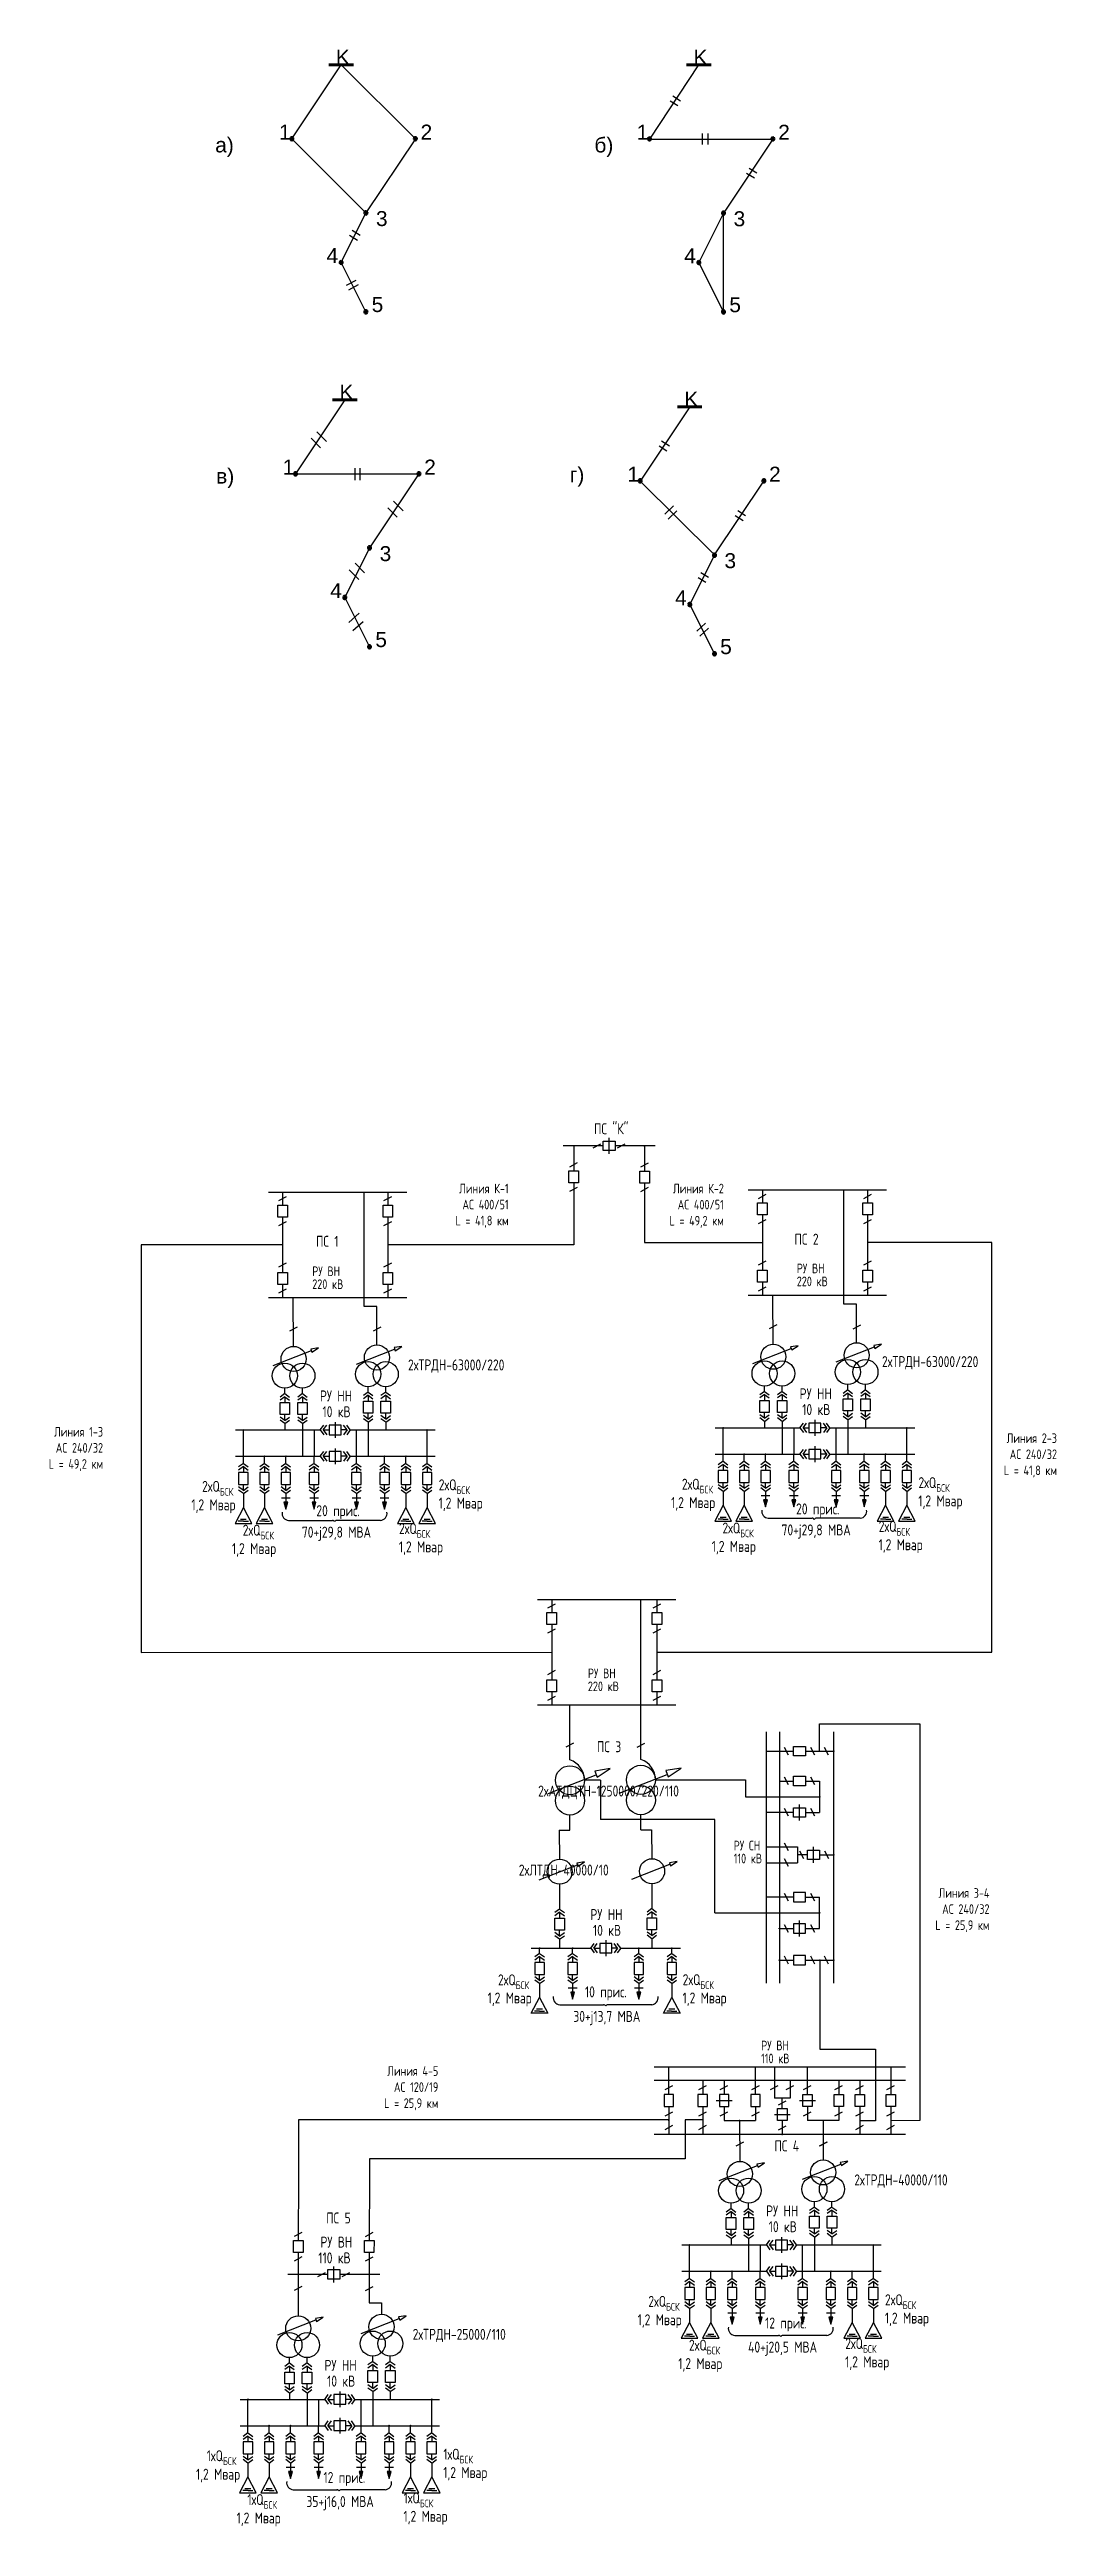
# Model space of a CAD drawing. Header units: millimetres. Extents: x 694 to 2822, y 1259 to 2159.
# Drawn here: x 694 to 1060, y 1259 to 2159 of the extents above; entities that cross this region are included whole.
import ezdxf

# ---------------------------------------------------------------- set-up
doc = ezdxf.new("R2010")
doc.units = ezdxf.units.MM
for name, color, linetype in [('PDF _Геометрия', 7, 'Continuous'), ('PDF _Текст', 7, 'Continuous'), ('Диспетчерские наименования', 7, 'Continuous')]:
    doc.layers.add(name, color=color, linetype=linetype)
doc.styles.add('GOST-2.304_Type-B_shrink', font='GOST Common.ttf', dxfattribs={"width": 0.8})
doc.styles.add('PDF Arial', font='arial.ttf')

msp = doc.modelspace()

# ---------------------------------------------------------------- texts
at = {"transparency": 33554687, "attachment_point": 4, "style": 'GOST-2.304_Type-B_shrink'}
for s, insert, char_height in [('ПС "К"', (891.86, 1766.79), 3.991), ('ПС 1', (790.85, 1725.9), 3.991), ('ПС 2', (964.69, 1726.67), 3.991), ('\\pxql;2хТРДН-63000/220', (824.31, 1680.58), 3.9906), ('\\pxql;2хТРДН-63000/220', (996.49, 1681.79), 3.9906), ('РУ НН', (792.29, 1669.72), 3.991), ('10 кВ', (793.22, 1663.99), 3.991), ('РУ НН', (966.57, 1670.52), 3.991), ('10 кВ', (967.5, 1664.78), 3.991), ('ПС 3', (892.91, 1542.3), 3.991), ('\\pxqr;2хАТДЦТН-1250000/220/110', (871.58, 1525.66), 3.9906), ('\\pxqr;2хЛТДН-40000/10', (864.55, 1497.08), 3.9906), ('РУ НН', (890.55, 1481.33), 3.991), ('10 кВ', (891.48, 1475.6), 3.991), ('ПС 4', (957.41, 1397.3), 3.991), ('\\pxql;2хТРДН-40000/110', (986.42, 1384.53), 3.9906), ('ПС 5', (794.57, 1371.1), 3.991), ('РУ НН', (954.4, 1373.67), 3.991), ('10 кВ', (955.34, 1367.94), 3.991), ('РУ ВН', (792.49, 1362.34), 3.991), ('110 кВ', (791.71, 1356.61), 3.991), ('\\pxql;2хТРДН-25000/110', (825.98, 1328.43), 3.9906), ('РУ НН', (793.96, 1317.57), 3.991), ('10 кВ', (794.89, 1311.84), 3.991)]:
    msp.add_mtext(s, dxfattribs=dict(at, insert=insert, char_height=char_height))
for s, insert, char_height, width in [('\\A1;2хQ{\\H0.7x;\\S^ БСК;}', (749.49, 1636.2), 3.9906, 16.2788), ('\\A1;2хQ{\\H0.7x;\\S^ БСК;}', (835.46, 1636.77), 3.9906, 16.2788), ('\\A1;2хQ{\\H0.7x;\\S^ БСК;}', (923.78, 1636.99), 3.9906, 16.2788), ('\\A1;2хQ{\\H0.7x;\\S^ БСК;}', (1009.74, 1637.57), 3.9906, 16.2788), ('\\A1;1,2 Мвар', (745.59, 1629.64), 3.9906, 16.2788), ('20 прис.', (790.99, 1627.49), 3.991, 17.1631), ('\\A1;1,2 Мвар', (835.41, 1630.26), 3.9906, 16.2788), ('\\A1;1,2 Мвар', (919.87, 1630.44), 3.9906, 16.2788), ('20 прис.', (965.28, 1628.15), 3.991, 17.1631), ('\\A1;1,2 Мвар', (1009.69, 1631.06), 3.9906, 16.2788), ('\\A1;2хQ{\\H0.7x;\\S^ БСК;}', (764.25, 1620.29), 3.9906, 16.2788), ('70+j29,8 МВА', (785.72, 1619.65), 3.9906, 29.4785), ('\\A1;2хQ{\\H0.7x;\\S^ БСК;}', (821.03, 1620.86), 3.9906, 16.2788), ('\\A1;2хQ{\\H0.7x;\\S^ БСК;}', (938.53, 1621.08), 3.9906, 16.2788), ('70+j29,8 МВА', (960, 1620.45), 3.9906, 29.4785), ('\\A1;2хQ{\\H0.7x;\\S^ БСК;}', (995.31, 1621.65), 3.9906, 16.2788), ('\\A1;1,2 Мвар', (760.35, 1613.73), 3.9906, 16.2788), ('\\A1;1,2 Мвар', (820.97, 1614.35), 3.9906, 16.2788), ('\\A1;1,2 Мвар', (934.63, 1614.53), 3.9906, 16.2788), ('\\A1;1,2 Мвар', (995.25, 1615.14), 3.9906, 16.2788), ('\\A1;2хQ{\\H0.7x;\\S^ БСК;}', (856.98, 1456.94), 3.9906, 16.2788), ('\\A1;2хQ{\\H0.7x;\\S^ БСК;}', (924.07, 1456.99), 3.9906, 16.2788), ('\\A1;1,2 Мвар', (853.22, 1450.48), 3.9906, 16.2788), ('10 прис.', (888.58, 1452.71), 3.991, 17.1631), ('\\A1;1,2 Мвар', (924.02, 1450.48), 3.9906, 16.2788), ('30+j13,7 МВА', (884.36, 1443.73), 3.9906, 29.4785), ('\\A1;2хQ{\\H0.7x;\\S^ БСК;}', (911.61, 1340.14), 3.9906, 16.2788), ('\\A1;2хQ{\\H0.7x;\\S^ БСК;}', (997.58, 1340.72), 3.9906, 16.2788), ('\\A1;1,2 Мвар', (907.7, 1333.59), 3.9906, 16.2788), ('12 прис.', (954.02, 1332.41), 3.991, 17.1631), ('\\A1;1,2 Мвар', (997.52, 1334.21), 3.9906, 16.2788), ('\\A1;2хQ{\\H0.7x;\\S^ БСК;}', (926.37, 1324.24), 3.9906, 16.2788), ('40+j20,5 МВА', (947.84, 1323.6), 3.9906, 29.4785), ('\\A1;2хQ{\\H0.7x;\\S^ БСК;}', (983.14, 1324.81), 3.9906, 16.2788), ('\\A1;1,2 Мвар', (922.46, 1317.68), 3.9906, 16.2788), ('\\A1;1,2 Мвар', (983.09, 1318.3), 3.9906, 16.2788), ('\\A1;1хQ{\\H0.7x;\\S^ БСК;}', (751.17, 1284.05), 3.9906, 16.2788), ('\\A1;1хQ{\\H0.7x;\\S^ БСК;}', (837.13, 1284.62), 3.9906, 16.2788), ('\\A1;1,2 Мвар', (747.26, 1277.49), 3.9906, 16.2788), ('12 прис.', (793.58, 1276.31), 3.991, 17.1631), ('\\A1;1,2 Мвар', (837.08, 1278.11), 3.9906, 16.2788), ('\\A1;1хQ{\\H0.7x;\\S^ БСК;}', (765.93, 1268.14), 3.9906, 16.2788), ('35+j16,0 МВА', (787.39, 1267.5), 3.9906, 29.4785), ('\\A1;1хQ{\\H0.7x;\\S^ БСК;}', (822.7, 1268.71), 3.9906, 16.2788), ('\\A1;1,2 Мвар', (762.02, 1261.58), 3.9906, 16.2788), ('\\A1;1,2 Мвар', (822.64, 1262.2), 3.9906, 16.2788)]:
    msp.add_mtext(s, dxfattribs=dict(at, insert=insert, char_height=char_height, width=width))
at = {"layer": 'PDF _Текст', "char_height": 5.44, "attachment_point": 7, "style": 'PDF Arial'}
for s, insert in [('K', (798.06, 2153.39)), ('K', (927.99, 2153.33)), ('а)', (754.24, 2119.82)), ('1', (777.4, 2126.12)), ('2', (828.85, 2126.12)), ('б)', (892, 2119.82)), ('1', (907.33, 2126.06)), ('2', (958.78, 2126.06)), ('3', (812.64, 2094.63)), ('3', (942.57, 2094.56)), ('4', (794.69, 2081.25)), ('4', (924.62, 2081.18)), ('5', (811.08, 2063.4)), ('5', (941.01, 2063.33)), ('K', (799.39, 2031.69)), ('K', (924.67, 2029.12)), ('в)', (754.6, 1999.53)), ('1', (778.73, 2004.42)), ('2', (830.18, 2004.42)), ('г)', (883.05, 2000.03)), ('1', (904.01, 2001.85)), ('2', (955.46, 2001.85)), ('3', (813.97, 1972.92)), ('3', (939.25, 1970.36)), ('4', (796.01, 1959.54)), ('4', (921.3, 1956.97)), ('5', (812.41, 1941.69)), ('5', (937.69, 1939.13))]:
    msp.add_mtext(s, dxfattribs=dict(at, insert=insert))
at = {"layer": 'Диспетчерские наименования', "transparency": 33554687, "char_height": 3.5, "width": 42.1382, "attachment_point": 4, "style": 'GOST-2.304_Type-B_shrink'}
for s, insert in [('\\pxqr;Линия К-1\\PАС 400/51\\PL = 41,8 км', (818.69, 1738.84)), ('\\pxqr;Линия К-2\\PАС 400/51\\PL = 49,2 км', (896.88, 1738.82)), ('\\pxqr;Линия 1-3\\PАС 240/32\\P L = 49,2 км', (671.36, 1650.45)), ('\\pxqr;Линия 2-3\\PАС 240/32\\PL = 41,8 км', (1017.92, 1648.13)), ('\\pxqr;Линия 3-4\\PАС 240/32\\PL = 25,9 км', (993.39, 1482.92)), ('\\pxqr;Линия 4-5\\PАС 120/19\\PL = 25,9 км', (793.15, 1418.25))]:
    msp.add_mtext(s, dxfattribs=dict(at, insert=insert))
at = {"layer": 'Диспетчерские наименования', "transparency": 33554687, "char_height": 3.5, "attachment_point": 4, "style": 'GOST-2.304_Type-B_shrink'}
for s, insert in [('220 кВ', (789.5, 1710.32)), ('РУ ВН', (789.49, 1715.02)), ('220 кВ', (965.53, 1711.34)), ('РУ ВН', (965.53, 1716.05)), ('220 кВ', (889.64, 1564.24)), ('РУ ВН', (889.64, 1568.95)), ('110 кВ', (942.62, 1501.69)), ('РУ СН', (942.61, 1506.4)), ('110 кВ', (952.58, 1429.05)), ('РУ ВН', (952.58, 1433.76))]:
    msp.add_mtext(s, dxfattribs=dict(at, insert=insert))

# ---------------------------------------------------------------- hatches: boundary and pattern name
at = {"transparency": 33554687}
h = msp.add_hatch(color=256, dxfattribs=at)
edge = h.paths.add_edge_path()
edge.add_arc((884.5, 1760.58), 0.143, 0, 360)
h = msp.add_hatch(color=256, dxfattribs=at)
edge = h.paths.add_edge_path()
edge.add_arc((910.26, 1760.52), 0.143, 0, 360)
h = msp.add_hatch(color=256, dxfattribs=at)
edge = h.paths.add_edge_path()
edge.add_arc((778.74, 1743.81), 0.143, 0, 360)
h = msp.add_hatch(color=256, dxfattribs=at)
edge = h.paths.add_edge_path()
edge.add_arc((816.96, 1743.79), 0.143, 0, 360)
h = msp.add_hatch(color=256, dxfattribs=at)
edge = h.paths.add_edge_path()
edge.add_arc((953.02, 1744.6), 0.143, 0, 360)
h = msp.add_hatch(color=256, dxfattribs=at)
edge = h.paths.add_edge_path()
edge.add_arc((953.03, 1744.6), 0.143, 0, 360)
h = msp.add_hatch(color=256, dxfattribs=at)
edge = h.paths.add_edge_path()
edge.add_arc((991.24, 1744.59), 0.143, 0, 360)
h = msp.add_hatch(color=256, dxfattribs=at)
edge = h.paths.add_edge_path()
edge.add_arc((991.25, 1744.59), 0.143, 0, 360)
h = msp.add_hatch(color=256, dxfattribs=at)
edge = h.paths.add_edge_path()
edge.add_arc((816.96, 1724.65), 0.143, 0, 360)
h = msp.add_hatch(color=256, dxfattribs=at)
edge = h.paths.add_edge_path()
edge.add_arc((991.24, 1725.45), 0.143, 0, 360)
h = msp.add_hatch(color=256, dxfattribs=at)
edge = h.paths.add_edge_path()
edge.add_arc((991.25, 1725.45), 0.143, 0, 360)
h = msp.add_hatch(color=256, dxfattribs=at)
edge = h.paths.add_edge_path()
edge.add_arc((778.74, 1705.5), 0.143, 0, 360)
h = msp.add_hatch(color=256, dxfattribs=at)
edge = h.paths.add_edge_path()
edge.add_arc((782.59, 1705.5), 0.143, 0, 360)
h = msp.add_hatch(color=256, dxfattribs=at)
edge = h.paths.add_edge_path()
edge.add_arc((816.95, 1705.5), 0.143, 0, 360)
h = msp.add_hatch(color=256, dxfattribs=at)
edge = h.paths.add_edge_path()
edge.add_arc((953.02, 1706.3), 0.143, 0, 360)
h = msp.add_hatch(color=256, dxfattribs=at)
edge = h.paths.add_edge_path()
edge.add_arc((953.03, 1706.3), 0.143, 0, 360)
h = msp.add_hatch(color=256, dxfattribs=at)
edge = h.paths.add_edge_path()
edge.add_arc((956.87, 1706.3), 0.143, 0, 360)
h = msp.add_hatch(color=256, dxfattribs=at)
edge = h.paths.add_edge_path()
edge.add_arc((991.23, 1706.3), 0.143, 0, 360)
h = msp.add_hatch(color=256, dxfattribs=at)
edge = h.paths.add_edge_path()
edge.add_arc((991.24, 1706.3), 0.143, 0, 360)
h = msp.add_hatch(color=256, dxfattribs=at)
edge = h.paths.add_edge_path()
edge.add_arc((764.47, 1657.36), 0.143, 0, 360)
h = msp.add_hatch(color=256, dxfattribs=at)
edge = h.paths.add_edge_path()
edge.add_arc((779.54, 1657.36), 0.143, 0, 360)
h = msp.add_hatch(color=256, dxfattribs=at)
edge = h.paths.add_edge_path()
edge.add_arc((790.15, 1657.36), 0.143, 0, 360)
h = msp.add_hatch(color=256, dxfattribs=at)
edge = h.paths.add_edge_path()
edge.add_arc((805.54, 1657.36), 0.143, 0, 360)
h = msp.add_hatch(color=256, dxfattribs=at)
edge = h.paths.add_edge_path()
edge.add_arc((816.19, 1657.36), 0.143, 0, 360)
h = msp.add_hatch(color=256, dxfattribs=at)
edge = h.paths.add_edge_path()
edge.add_arc((831.23, 1657.36), 0.143, 0, 360)
h = msp.add_hatch(color=256, dxfattribs=at)
edge = h.paths.add_edge_path()
edge.add_arc((938.75, 1658.15), 0.143, 0, 360)
h = msp.add_hatch(color=256, dxfattribs=at)
edge = h.paths.add_edge_path()
edge.add_arc((953.82, 1658.15), 0.143, 0, 360)
h = msp.add_hatch(color=256, dxfattribs=at)
edge = h.paths.add_edge_path()
edge.add_arc((964.43, 1658.15), 0.143, 0, 360)
h = msp.add_hatch(color=256, dxfattribs=at)
edge = h.paths.add_edge_path()
edge.add_arc((979.82, 1658.15), 0.143, 0, 360)
h = msp.add_hatch(color=256, dxfattribs=at)
edge = h.paths.add_edge_path()
edge.add_arc((990.47, 1658.15), 0.143, 0, 360)
h = msp.add_hatch(color=256, dxfattribs=at)
edge = h.paths.add_edge_path()
edge.add_arc((1005.51, 1658.15), 0.143, 0, 360)
h = msp.add_hatch(color=256, dxfattribs=at)
edge = h.paths.add_edge_path()
edge.add_arc((772.16, 1647.8), 0.143, 0, 360)
h = msp.add_hatch(color=256, dxfattribs=at)
edge = h.paths.add_edge_path()
edge.add_arc((779.92, 1647.8), 0.143, 0, 360)
h = msp.add_hatch(color=256, dxfattribs=at)
edge = h.paths.add_edge_path()
edge.add_arc((785.93, 1647.8), 0.143, 0, 360)
h = msp.add_hatch(color=256, dxfattribs=at)
edge = h.paths.add_edge_path()
edge.add_arc((809.8, 1647.8), 0.143, 0, 360)
h = msp.add_hatch(color=256, dxfattribs=at)
edge = h.paths.add_edge_path()
edge.add_arc((815.78, 1647.8), 0.143, 0, 360)
h = msp.add_hatch(color=256, dxfattribs=at)
edge = h.paths.add_edge_path()
edge.add_arc((823.53, 1647.8), 0.143, 0, 360)
h = msp.add_hatch(color=256, dxfattribs=at)
edge = h.paths.add_edge_path()
edge.add_arc((946.44, 1648.59), 0.143, 0, 360)
h = msp.add_hatch(color=256, dxfattribs=at)
edge = h.paths.add_edge_path()
edge.add_arc((954.2, 1648.59), 0.143, 0, 360)
h = msp.add_hatch(color=256, dxfattribs=at)
edge = h.paths.add_edge_path()
edge.add_arc((960.21, 1648.59), 0.143, 0, 360)
h = msp.add_hatch(color=256, dxfattribs=at)
edge = h.paths.add_edge_path()
edge.add_arc((984.08, 1648.59), 0.143, 0, 360)
h = msp.add_hatch(color=256, dxfattribs=at)
edge = h.paths.add_edge_path()
edge.add_arc((990.06, 1648.59), 0.143, 0, 360)
h = msp.add_hatch(color=256, dxfattribs=at)
edge = h.paths.add_edge_path()
edge.add_arc((997.81, 1648.59), 0.143, 0, 360)
for points in [[(780.63, 1631.14), (779.21, 1631.14), (779.92, 1628.63)], [(790.86, 1631.14), (789.44, 1631.14), (790.15, 1628.63)], [(806.25, 1631.14), (804.83, 1631.14), (805.54, 1628.63)], [(816.49, 1631.14), (815.07, 1631.14), (815.78, 1628.63)], [(954.91, 1631.93), (953.49, 1631.93), (954.2, 1629.43)], [(965.14, 1631.93), (963.72, 1631.93), (964.43, 1629.43)], [(980.54, 1631.93), (979.11, 1631.93), (979.82, 1629.43)], [(990.77, 1631.93), (989.35, 1631.93), (990.06, 1629.43)], [(884.81, 1453.15), (883.39, 1453.15), (884.1, 1450.65)], [(908.84, 1453.15), (907.42, 1453.15), (908.13, 1450.65)], [(942.75, 1335.09), (941.32, 1335.09), (942.04, 1332.58)], [(952.98, 1335.09), (951.56, 1335.09), (952.27, 1332.58)], [(968.37, 1335.09), (966.95, 1335.09), (967.66, 1332.58)], [(978.6, 1335.09), (977.18, 1335.09), (977.89, 1332.58)], [(782.3, 1278.99), (780.88, 1278.99), (781.59, 1276.48)], [(792.53, 1278.99), (791.11, 1278.99), (791.82, 1276.48)], [(807.93, 1278.99), (806.5, 1278.99), (807.22, 1276.48)], [(818.16, 1278.99), (816.74, 1278.99), (817.45, 1276.48)]]:
    msp.add_hatch(color=256, dxfattribs=at).paths.add_polyline_path(points)
h = msp.add_hatch(color=256, dxfattribs=at)
edge = h.paths.add_edge_path()
edge.add_arc((876.51, 1595.83), 0.143, 0, 360)
h = msp.add_hatch(color=256, dxfattribs=at)
edge = h.paths.add_edge_path()
edge.add_arc((914.73, 1595.81), 0.143, 0, 360)
h = msp.add_hatch(color=256, dxfattribs=at)
edge = h.paths.add_edge_path()
edge.add_arc((914.72, 1576.68), 0.143, 0, 360)
h = msp.add_hatch(color=256, dxfattribs=at)
edge = h.paths.add_edge_path()
edge.add_arc((876.51, 1557.52), 0.143, 0, 360)
h = msp.add_hatch(color=256, dxfattribs=at)
edge = h.paths.add_edge_path()
edge.add_arc((914.72, 1557.52), 0.143, 0, 360)
h = msp.add_hatch(color=256, dxfattribs=at)
edge = h.paths.add_edge_path()
edge.add_arc((978.84, 1540.69), 0.143, 0, 360)
h = msp.add_hatch(color=256, dxfattribs=at)
edge = h.paths.add_edge_path()
edge.add_arc((959.25, 1529.82), 0.143, 90, 450)
h = msp.add_hatch(color=256, dxfattribs=at)
edge = h.paths.add_edge_path()
edge.add_arc((973.76, 1524.12), 0.143, 0, 360)
h = msp.add_hatch(color=256, dxfattribs=at)
edge = h.paths.add_edge_path()
edge.add_arc((954.45, 1518.42), 0.143, 90, 450)
h = msp.add_hatch(color=256, dxfattribs=at)
edge = h.paths.add_edge_path()
edge.add_arc((959.25, 1505.88), 0.143, 90, 450)
h = msp.add_hatch(color=256, dxfattribs=at)
edge = h.paths.add_edge_path()
edge.add_arc((965.73, 1503.03), 0.143, 90, 450)
h = msp.add_hatch(color=256, dxfattribs=at)
edge = h.paths.add_edge_path()
edge.add_arc((978.84, 1503.03), 0.143, 0, 360)
h = msp.add_hatch(color=256, dxfattribs=at)
edge = h.paths.add_edge_path()
edge.add_arc((954.45, 1500.18), 0.143, 90, 450)
h = msp.add_hatch(color=256, dxfattribs=at)
edge = h.paths.add_edge_path()
edge.add_arc((954.45, 1487.65), 0.143, 90, 450)
h = msp.add_hatch(color=256, dxfattribs=at)
edge = h.paths.add_edge_path()
edge.add_arc((959.25, 1476.25), 0.143, 0, 360)
h = msp.add_hatch(color=256, dxfattribs=at)
edge = h.paths.add_edge_path()
edge.add_arc((973.76, 1481.95), 0.143, 0, 360)
h = msp.add_hatch(color=256, dxfattribs=at)
edge = h.paths.add_edge_path()
edge.add_arc((872.1, 1469.12), 0.143, 0, 360)
h = msp.add_hatch(color=256, dxfattribs=at)
edge = h.paths.add_edge_path()
edge.add_arc((879.35, 1469.12), 0.143, 0, 360)
h = msp.add_hatch(color=256, dxfattribs=at)
edge = h.paths.add_edge_path()
edge.add_arc((884.1, 1469.12), 0.143, 0, 360)
h = msp.add_hatch(color=256, dxfattribs=at)
edge = h.paths.add_edge_path()
edge.add_arc((908.13, 1469.12), 0.143, 0, 360)
h = msp.add_hatch(color=256, dxfattribs=at)
edge = h.paths.add_edge_path()
edge.add_arc((912.88, 1469.12), 0.143, 0, 360)
h = msp.add_hatch(color=256, dxfattribs=at)
edge = h.paths.add_edge_path()
edge.add_arc((920.13, 1469.12), 0.143, 0, 360)
h = msp.add_hatch(color=256, dxfattribs=at)
edge = h.paths.add_edge_path()
edge.add_arc((959.25, 1464.78), 0.143, 0, 360)
h = msp.add_hatch(color=256, dxfattribs=at)
edge = h.paths.add_edge_path()
edge.add_arc((973.9, 1464.78), 0.143, 0, 360)
h = msp.add_hatch(color=256, dxfattribs=at)
edge = h.paths.add_edge_path()
edge.add_arc((978.84, 1464.78), 0.143, 0, 360)
h = msp.add_hatch(color=256, dxfattribs=at)
edge = h.paths.add_edge_path()
edge.add_arc((919.07, 1425.86), 0.143, 0, 360)
h = msp.add_hatch(color=256, dxfattribs=at)
edge = h.paths.add_edge_path()
edge.add_arc((950.55, 1425.86), 0.143, 0, 360)
h = msp.add_hatch(color=256, dxfattribs=at)
edge = h.paths.add_edge_path()
edge.add_arc((957.4, 1425.86), 0.143, 0, 360)
h = msp.add_hatch(color=256, dxfattribs=at)
edge = h.paths.add_edge_path()
edge.add_arc((969.41, 1425.86), 0.143, 0, 360)
h = msp.add_hatch(color=256, dxfattribs=at)
edge = h.paths.add_edge_path()
edge.add_arc((999.68, 1425.86), 0.143, 0, 360)
h = msp.add_hatch(color=256, dxfattribs=at)
edge = h.paths.add_edge_path()
edge.add_arc((931.36, 1421.07), 0.143, 0, 360)
h = msp.add_hatch(color=256, dxfattribs=at)
edge = h.paths.add_edge_path()
edge.add_arc((939.15, 1421.07), 0.143, 0, 360)
h = msp.add_hatch(color=256, dxfattribs=at)
edge = h.paths.add_edge_path()
edge.add_arc((960.25, 1414.59), 0.143, 0, 360)
h = msp.add_hatch(color=256, dxfattribs=at)
edge = h.paths.add_edge_path()
edge.add_arc((963.1, 1421.07), 0.143, 0, 360)
h = msp.add_hatch(color=256, dxfattribs=at)
edge = h.paths.add_edge_path()
edge.add_arc((980.81, 1421.07), 0.143, 0, 360)
h = msp.add_hatch(color=256, dxfattribs=at)
edge = h.paths.add_edge_path()
edge.add_arc((988.42, 1421.07), 0.143, 0, 360)
h = msp.add_hatch(color=256, dxfattribs=at)
edge = h.paths.add_edge_path()
edge.add_arc((919.07, 1406.55), 0.143, 0, 360)
h = msp.add_hatch(color=256, dxfattribs=at)
edge = h.paths.add_edge_path()
edge.add_arc((931.36, 1406.77), 0.143, 0, 360)
h = msp.add_hatch(color=256, dxfattribs=at)
edge = h.paths.add_edge_path()
edge.add_arc((944.7, 1406.55), 0.143, 0, 360)
h = msp.add_hatch(color=256, dxfattribs=at)
edge = h.paths.add_edge_path()
edge.add_arc((975.11, 1406.55), 0.143, 0, 360)
h = msp.add_hatch(color=256, dxfattribs=at)
edge = h.paths.add_edge_path()
edge.add_arc((988.42, 1406.52), 0.143, 0, 360)
h = msp.add_hatch(color=256, dxfattribs=at)
edge = h.paths.add_edge_path()
edge.add_arc((999.68, 1406.52), 0.143, 0, 360)
h = msp.add_hatch(color=256, dxfattribs=at)
edge = h.paths.add_edge_path()
edge.add_arc((919.07, 1401.47), 0.143, 0, 360)
h = msp.add_hatch(color=256, dxfattribs=at)
edge = h.paths.add_edge_path()
edge.add_arc((931.36, 1401.47), 0.143, 0, 360)
h = msp.add_hatch(color=256, dxfattribs=at)
edge = h.paths.add_edge_path()
edge.add_arc((960.25, 1401.47), 0.143, 0, 360)
h = msp.add_hatch(color=256, dxfattribs=at)
edge = h.paths.add_edge_path()
edge.add_arc((988.42, 1401.47), 0.143, 0, 360)
h = msp.add_hatch(color=256, dxfattribs=at)
edge = h.paths.add_edge_path()
edge.add_arc((999.68, 1401.47), 0.143, 0, 360)
h = msp.add_hatch(color=256, dxfattribs=at)
edge = h.paths.add_edge_path()
edge.add_arc((926.58, 1361.31), 0.143, 0, 360)
h = msp.add_hatch(color=256, dxfattribs=at)
edge = h.paths.add_edge_path()
edge.add_arc((941.66, 1361.31), 0.143, 0, 360)
h = msp.add_hatch(color=256, dxfattribs=at)
edge = h.paths.add_edge_path()
edge.add_arc((952.27, 1361.31), 0.143, 0, 360)
h = msp.add_hatch(color=256, dxfattribs=at)
edge = h.paths.add_edge_path()
edge.add_arc((967.66, 1361.31), 0.143, 0, 360)
h = msp.add_hatch(color=256, dxfattribs=at)
edge = h.paths.add_edge_path()
edge.add_arc((978.3, 1361.31), 0.143, 0, 360)
h = msp.add_hatch(color=256, dxfattribs=at)
edge = h.paths.add_edge_path()
edge.add_arc((993.35, 1361.31), 0.143, 0, 360)
h = msp.add_hatch(color=256, dxfattribs=at)
edge = h.paths.add_edge_path()
edge.add_arc((784.42, 1350.63), 0.143, 0, 360)
h = msp.add_hatch(color=256, dxfattribs=at)
edge = h.paths.add_edge_path()
edge.add_arc((810.19, 1350.61), 0.143, 0, 360)
h = msp.add_hatch(color=256, dxfattribs=at)
edge = h.paths.add_edge_path()
edge.add_arc((934.28, 1351.74), 0.143, 0, 360)
h = msp.add_hatch(color=256, dxfattribs=at)
edge = h.paths.add_edge_path()
edge.add_arc((942.04, 1351.74), 0.143, 0, 360)
h = msp.add_hatch(color=256, dxfattribs=at)
edge = h.paths.add_edge_path()
edge.add_arc((948.04, 1351.74), 0.143, 0, 360)
h = msp.add_hatch(color=256, dxfattribs=at)
edge = h.paths.add_edge_path()
edge.add_arc((971.92, 1351.74), 0.143, 0, 360)
h = msp.add_hatch(color=256, dxfattribs=at)
edge = h.paths.add_edge_path()
edge.add_arc((977.89, 1351.74), 0.143, 0, 360)
h = msp.add_hatch(color=256, dxfattribs=at)
edge = h.paths.add_edge_path()
edge.add_arc((985.65, 1351.74), 0.143, 0, 360)
h = msp.add_hatch(color=256, dxfattribs=at)
edge = h.paths.add_edge_path()
edge.add_arc((766.14, 1305.21), 0.143, 0, 360)
h = msp.add_hatch(color=256, dxfattribs=at)
edge = h.paths.add_edge_path()
edge.add_arc((781.21, 1305.21), 0.143, 0, 360)
h = msp.add_hatch(color=256, dxfattribs=at)
edge = h.paths.add_edge_path()
edge.add_arc((791.82, 1305.21), 0.143, 0, 360)
h = msp.add_hatch(color=256, dxfattribs=at)
edge = h.paths.add_edge_path()
edge.add_arc((807.22, 1305.21), 0.143, 0, 360)
h = msp.add_hatch(color=256, dxfattribs=at)
edge = h.paths.add_edge_path()
edge.add_arc((817.86, 1305.21), 0.143, 0, 360)
h = msp.add_hatch(color=256, dxfattribs=at)
edge = h.paths.add_edge_path()
edge.add_arc((832.9, 1305.21), 0.143, 0, 360)
h = msp.add_hatch(color=256, dxfattribs=at)
edge = h.paths.add_edge_path()
edge.add_arc((773.83, 1295.65), 0.143, 0, 360)
h = msp.add_hatch(color=256, dxfattribs=at)
edge = h.paths.add_edge_path()
edge.add_arc((781.59, 1295.65), 0.143, 0, 360)
h = msp.add_hatch(color=256, dxfattribs=at)
edge = h.paths.add_edge_path()
edge.add_arc((787.6, 1295.65), 0.143, 0, 360)
h = msp.add_hatch(color=256, dxfattribs=at)
edge = h.paths.add_edge_path()
edge.add_arc((811.47, 1295.65), 0.143, 0, 360)
h = msp.add_hatch(color=256, dxfattribs=at)
edge = h.paths.add_edge_path()
edge.add_arc((817.45, 1295.65), 0.143, 0, 360)
h = msp.add_hatch(color=256, dxfattribs=at)
edge = h.paths.add_edge_path()
edge.add_arc((825.2, 1295.65), 0.143, 0, 360)

# ---------------------------------------------------------------- linework, layer by layer
for p, q in [((895.21, 1760.58), (880.69, 1760.59)), ((884.5, 1760.58), (884.49, 1751.46)), ((891.53, 1759.85), (894.32, 1761.32)), ((897.38, 1757.67), (897.38, 1763.44)), ((914.06, 1760.56), (899.55, 1760.57)), ((900.44, 1759.83), (903.23, 1761.3)), ((910.26, 1760.52), (910.26, 1751.4)), ((883.1, 1753), (885.89, 1754.47)), ((908.86, 1752.94), (911.65, 1754.41)), ((777.34, 1740.7), (780.13, 1742.17)), ((815.56, 1740.7), (818.35, 1742.17)), ((883.09, 1744.1), (885.88, 1745.57)), ((908.85, 1744.04), (911.64, 1745.51)), ((951.63, 1741.5), (954.42, 1742.97)), ((989.86, 1741.5), (992.64, 1742.97)), ((777.34, 1731.61), (780.13, 1733.08)), ((815.56, 1731.61), (818.35, 1733.08)), ((951.63, 1732.41), (954.42, 1733.88)), ((989.85, 1732.41), (992.64, 1733.88)), ((951.64, 1717.37), (954.43, 1718.84)), ((989.86, 1717.37), (992.64, 1718.84)), ((777.35, 1716.57), (780.14, 1718.04)), ((815.56, 1716.57), (818.35, 1718.04)), ((777.34, 1707.14), (780.13, 1708.61)), ((815.56, 1707.14), (818.35, 1708.61)), ((951.63, 1707.94), (954.42, 1709.41)), ((989.85, 1707.94), (992.64, 1709.41)), ((784.05, 1694.74), (781.27, 1693.27)), ((814.45, 1694.7), (811.66, 1693.22)), ((958.33, 1695.54), (955.55, 1694.07)), ((988.73, 1695.49), (985.94, 1694.02)), ((775.27, 1680.78), (789.17, 1686.2)), ((805.54, 1681.32), (819.43, 1686.74)), ((949.56, 1681.57), (963.45, 1686.99)), ((979.82, 1682.11), (993.71, 1687.53)), ((779.54, 1670.6), (777.81, 1669.33)), ((779.54, 1669.46), (777.81, 1668.19)), ((779.54, 1670.6), (781.27, 1669.33)), ((779.54, 1669.46), (779.54, 1667.3)), ((779.54, 1669.46), (781.27, 1668.19)), ((785.93, 1670.6), (784.2, 1669.33)), ((785.93, 1669.46), (784.2, 1668.19)), ((785.93, 1670.6), (787.66, 1669.33)), ((785.93, 1669.46), (785.93, 1667.3)), ((785.93, 1669.46), (787.66, 1668.19)), ((809.8, 1671.14), (808.07, 1669.87)), ((809.8, 1670), (808.07, 1668.73)), ((809.8, 1671.14), (811.53, 1669.87)), ((809.8, 1670), (809.8, 1667.84)), ((809.8, 1670), (811.53, 1668.73)), ((816.19, 1671.14), (814.46, 1669.87)), ((816.19, 1670), (814.46, 1668.73)), ((816.19, 1671.14), (817.92, 1669.87)), ((816.19, 1670), (816.19, 1667.84)), ((816.19, 1670), (817.92, 1668.73)), ((953.82, 1671.39), (952.09, 1670.13)), ((953.82, 1670.25), (952.09, 1668.99)), ((953.82, 1671.39), (955.55, 1670.13)), ((953.82, 1670.25), (953.82, 1668.1)), ((953.82, 1670.25), (955.55, 1668.99)), ((960.21, 1671.39), (958.48, 1670.13)), ((960.21, 1670.25), (958.48, 1668.99)), ((960.21, 1671.39), (961.94, 1670.13)), ((960.21, 1670.25), (960.21, 1668.1)), ((960.21, 1670.25), (961.94, 1668.99)), ((984.08, 1671.93), (982.35, 1670.67)), ((984.08, 1670.79), (982.35, 1669.53)), ((984.08, 1671.93), (985.81, 1670.67)), ((984.08, 1670.79), (984.08, 1668.64)), ((984.08, 1670.79), (985.81, 1669.53)), ((990.47, 1671.93), (988.74, 1670.67)), ((990.47, 1670.79), (988.74, 1669.53)), ((990.47, 1671.93), (992.2, 1670.67)), ((990.47, 1670.79), (990.47, 1668.64)), ((990.47, 1670.79), (992.2, 1669.53)), ((761.6, 1657.36), (792.38, 1657.36)), ((779.54, 1660.81), (777.81, 1662.07)), ((779.54, 1659.67), (777.81, 1660.93)), ((779.54, 1660.81), (779.54, 1662.96)), ((779.54, 1660.81), (781.27, 1662.07)), ((779.54, 1659.67), (781.27, 1660.93)), ((779.54, 1659.67), (779.54, 1657.36)), ((785.93, 1660.81), (784.2, 1662.07)), ((785.93, 1659.67), (784.2, 1660.93)), ((785.93, 1660.81), (785.93, 1662.96)), ((785.93, 1660.81), (787.66, 1662.07)), ((785.93, 1659.67), (787.66, 1660.93)), ((785.93, 1659.67), (785.93, 1647.8)), ((792.38, 1657.36), (793.65, 1659.09)), ((792.38, 1657.36), (793.65, 1655.63)), ((793.52, 1657.36), (794.79, 1659.09)), ((793.52, 1657.36), (795.68, 1657.36)), ((793.52, 1657.36), (794.79, 1655.63)), ((797.85, 1660.23), (797.85, 1654.49)), ((802.17, 1657.36), (800.02, 1657.36)), ((802.17, 1657.36), (800.91, 1659.09)), ((802.17, 1657.36), (800.91, 1655.63)), ((803.31, 1657.36), (802.05, 1659.09)), ((803.31, 1657.36), (802.05, 1655.63)), ((803.31, 1657.36), (834.1, 1657.36)), ((805.54, 1647.8), (805.54, 1657.36)), ((809.8, 1661.35), (808.07, 1662.61)), ((809.8, 1660.21), (808.07, 1661.47)), ((809.8, 1661.35), (809.8, 1663.5)), ((809.8, 1661.35), (811.53, 1662.61)), ((809.8, 1660.21), (811.53, 1661.47)), ((809.8, 1660.21), (809.8, 1647.8)), ((816.19, 1661.35), (814.46, 1662.61)), ((816.19, 1660.21), (814.46, 1661.47)), ((816.19, 1661.35), (816.19, 1663.5)), ((816.19, 1661.35), (817.92, 1662.61)), ((816.19, 1660.21), (817.92, 1661.47)), ((816.19, 1660.21), (816.19, 1657.36)), ((935.88, 1658.15), (966.66, 1658.15)), ((953.82, 1661.6), (952.09, 1662.87)), ((953.82, 1660.46), (952.09, 1661.73)), ((953.82, 1661.6), (953.82, 1663.76)), ((953.82, 1661.6), (955.55, 1662.87)), ((953.82, 1660.46), (955.55, 1661.73)), ((953.82, 1660.46), (953.82, 1658.15)), ((960.21, 1661.6), (958.48, 1662.87)), ((960.21, 1660.46), (958.48, 1661.73)), ((960.21, 1661.6), (960.21, 1663.76)), ((960.21, 1661.6), (961.94, 1662.87)), ((960.21, 1660.46), (961.94, 1661.73)), ((960.21, 1660.46), (960.21, 1648.59)), ((966.66, 1658.15), (967.93, 1659.88)), ((966.66, 1658.15), (967.93, 1656.42)), ((967.8, 1658.15), (969.07, 1659.88)), ((967.8, 1658.15), (969.96, 1658.15)), ((967.8, 1658.15), (969.07, 1656.42)), ((972.13, 1661.03), (972.13, 1655.28)), ((976.45, 1658.15), (974.3, 1658.15)), ((976.45, 1658.15), (975.19, 1659.88)), ((976.45, 1658.15), (975.19, 1656.42)), ((977.59, 1658.15), (976.33, 1659.88)), ((977.59, 1658.15), (976.33, 1656.42)), ((977.59, 1658.15), (1008.38, 1658.15)), ((979.82, 1648.59), (979.82, 1658.15)), ((984.08, 1662.14), (982.35, 1663.41)), ((984.08, 1661), (982.35, 1662.27)), ((984.08, 1662.14), (984.08, 1664.3)), ((984.08, 1662.14), (985.81, 1663.41)), ((984.08, 1661), (985.81, 1662.27)), ((984.08, 1661), (984.08, 1648.59)), ((990.47, 1662.14), (988.74, 1663.41)), ((990.47, 1661), (988.74, 1662.27)), ((990.47, 1662.14), (990.47, 1664.3)), ((990.47, 1662.14), (992.2, 1663.41)), ((990.47, 1661), (992.2, 1662.27)), ((990.47, 1661), (990.47, 1658.15)), ((761.6, 1647.8), (792.38, 1647.8)), ((792.38, 1647.8), (793.65, 1649.53)), ((792.38, 1647.8), (793.65, 1646.06)), ((793.52, 1647.8), (794.79, 1649.53)), ((793.52, 1647.8), (795.68, 1647.8)), ((793.52, 1647.8), (794.79, 1646.06)), ((797.85, 1650.67), (797.85, 1644.92)), ((802.17, 1647.8), (800.02, 1647.8)), ((802.17, 1647.8), (800.91, 1649.53)), ((802.17, 1647.8), (800.91, 1646.06)), ((803.31, 1647.8), (802.05, 1649.53)), ((803.31, 1647.8), (802.05, 1646.06)), ((803.31, 1647.8), (834.1, 1647.8)), ((935.88, 1648.59), (966.66, 1648.59)), ((966.66, 1648.59), (967.93, 1650.32)), ((966.66, 1648.59), (967.93, 1646.86)), ((967.8, 1648.59), (969.07, 1650.32)), ((967.8, 1648.59), (969.96, 1648.59)), ((967.8, 1648.59), (969.07, 1646.86)), ((972.13, 1651.46), (972.13, 1645.72)), ((976.45, 1648.59), (974.3, 1648.59)), ((976.45, 1648.59), (975.19, 1650.32)), ((976.45, 1648.59), (975.19, 1646.86)), ((977.59, 1648.59), (976.33, 1650.32)), ((977.59, 1648.59), (976.33, 1646.86)), ((977.59, 1648.59), (1008.38, 1648.59)), ((764.47, 1645.18), (762.74, 1643.92)), ((764.47, 1644.04), (762.74, 1642.78)), ((764.47, 1645.18), (766.2, 1643.92)), ((764.47, 1644.04), (764.47, 1641.89)), ((764.47, 1644.04), (766.2, 1642.78)), ((772.16, 1645.18), (770.43, 1643.92)), ((772.16, 1644.04), (770.43, 1642.78)), ((772.16, 1645.18), (773.89, 1643.92)), ((772.16, 1644.04), (772.16, 1641.89)), ((772.16, 1644.04), (773.89, 1642.78)), ((779.92, 1645.18), (778.19, 1643.92)), ((779.92, 1644.04), (778.19, 1642.78)), ((779.92, 1645.18), (781.65, 1643.92)), ((779.92, 1644.04), (779.92, 1641.89)), ((779.92, 1644.04), (781.65, 1642.78)), ((790.15, 1645.18), (788.42, 1643.92)), ((790.15, 1644.04), (788.42, 1642.78)), ((790.15, 1645.18), (791.88, 1643.92)), ((790.15, 1644.04), (790.15, 1641.89)), ((790.15, 1644.04), (791.88, 1642.78)), ((805.54, 1645.18), (803.81, 1643.92)), ((805.54, 1644.04), (803.81, 1642.78)), ((805.54, 1645.18), (807.27, 1643.92)), ((805.54, 1644.04), (805.54, 1641.89)), ((805.54, 1644.04), (807.27, 1642.78)), ((815.78, 1645.18), (814.05, 1643.92)), ((815.78, 1644.04), (814.05, 1642.78)), ((815.78, 1645.18), (817.51, 1643.92)), ((815.78, 1644.04), (815.78, 1641.89)), ((815.78, 1644.04), (817.51, 1642.78)), ((823.53, 1645.18), (821.8, 1643.92)), ((823.53, 1644.04), (821.8, 1642.78)), ((823.53, 1645.18), (825.26, 1643.92)), ((823.53, 1644.04), (823.53, 1641.89)), ((823.53, 1644.04), (825.26, 1642.78)), ((831.23, 1645.18), (829.5, 1643.92)), ((831.23, 1644.04), (829.5, 1642.78)), ((831.23, 1645.18), (832.96, 1643.92)), ((831.23, 1644.04), (831.23, 1641.89)), ((831.23, 1644.04), (832.96, 1642.78)), ((938.75, 1645.98), (937.02, 1644.71)), ((938.75, 1644.84), (937.02, 1643.57)), ((938.75, 1645.98), (940.48, 1644.71)), ((938.75, 1644.84), (938.75, 1642.68)), ((938.75, 1644.84), (940.48, 1643.57)), ((938.75, 1636.19), (938.75, 1638.34)), ((946.44, 1645.98), (944.71, 1644.71)), ((946.44, 1644.84), (944.71, 1643.57)), ((946.44, 1645.98), (948.17, 1644.71)), ((946.44, 1644.84), (946.44, 1642.68)), ((946.44, 1644.84), (948.17, 1643.57)), ((946.44, 1636.19), (946.44, 1638.34)), ((954.2, 1645.98), (952.47, 1644.71)), ((954.2, 1644.84), (952.47, 1643.57)), ((954.2, 1645.98), (955.93, 1644.71)), ((954.2, 1644.84), (954.2, 1642.68)), ((954.2, 1644.84), (955.93, 1643.57)), ((954.2, 1636.19), (954.2, 1638.34)), ((964.43, 1645.98), (962.7, 1644.71)), ((964.43, 1644.84), (962.7, 1643.57)), ((964.43, 1645.98), (966.16, 1644.71)), ((964.43, 1644.84), (964.43, 1642.68)), ((964.43, 1644.84), (966.16, 1643.57)), ((964.43, 1636.19), (964.43, 1638.34)), ((979.82, 1645.98), (978.09, 1644.71)), ((979.82, 1644.84), (978.09, 1643.57)), ((979.82, 1645.98), (981.55, 1644.71)), ((979.82, 1644.84), (979.82, 1642.68)), ((979.82, 1644.84), (981.55, 1643.57)), ((979.82, 1636.19), (979.82, 1638.34)), ((990.06, 1645.98), (988.33, 1644.71)), ((990.06, 1644.84), (988.33, 1643.57)), ((990.06, 1645.98), (991.79, 1644.71)), ((990.06, 1644.84), (990.06, 1642.68)), ((990.06, 1644.84), (991.79, 1643.57)), ((990.06, 1636.19), (990.06, 1638.34)), ((997.81, 1645.98), (996.08, 1644.71)), ((997.81, 1644.84), (996.08, 1643.57)), ((997.81, 1645.98), (999.54, 1644.71)), ((997.81, 1644.84), (997.81, 1642.68)), ((997.81, 1644.84), (999.54, 1643.57)), ((997.81, 1636.19), (997.81, 1638.34)), ((1005.51, 1645.98), (1003.78, 1644.71)), ((1005.51, 1644.84), (1003.78, 1643.57)), ((1005.51, 1645.98), (1007.24, 1644.71)), ((1005.51, 1644.84), (1005.51, 1642.68)), ((1005.51, 1644.84), (1007.24, 1643.57)), ((1005.51, 1636.19), (1005.51, 1638.34)), ((764.47, 1635.39), (762.74, 1636.66)), ((764.47, 1634.25), (762.74, 1635.52)), ((764.47, 1635.39), (764.47, 1637.55)), ((764.47, 1635.39), (766.2, 1636.66)), ((764.47, 1634.25), (766.2, 1635.52)), ((772.16, 1635.39), (770.43, 1636.66)), ((772.16, 1634.25), (770.43, 1635.52)), ((772.16, 1635.39), (772.16, 1637.55)), ((772.16, 1635.39), (773.89, 1636.66)), ((772.16, 1634.25), (773.89, 1635.52)), ((779.92, 1635.39), (778.19, 1636.66)), ((779.92, 1634.25), (778.19, 1635.52)), ((781.51, 1632.61), (778.33, 1632.61)), ((780.63, 1631.14), (779.21, 1631.14)), ((779.21, 1631.14), (779.92, 1628.63)), ((779.92, 1635.39), (779.92, 1637.55)), ((779.92, 1635.39), (781.65, 1636.66)), ((779.92, 1634.25), (781.65, 1635.52)), ((779.92, 1634.25), (779.92, 1631.14)), ((790.15, 1635.39), (788.42, 1636.66)), ((790.15, 1634.25), (788.42, 1635.52)), ((791.74, 1632.61), (788.56, 1632.61)), ((790.86, 1631.14), (789.44, 1631.14)), ((789.44, 1631.14), (790.15, 1628.63)), ((790.15, 1635.39), (790.15, 1637.55)), ((790.15, 1635.39), (791.88, 1636.66)), ((790.15, 1634.25), (791.88, 1635.52)), ((790.15, 1634.25), (790.15, 1631.14)), ((805.54, 1635.39), (803.81, 1636.66)), ((805.54, 1634.25), (803.81, 1635.52)), ((807.13, 1632.61), (803.95, 1632.61)), ((806.25, 1631.14), (804.83, 1631.14)), ((804.83, 1631.14), (805.54, 1628.63)), ((805.54, 1635.39), (805.54, 1637.55)), ((805.54, 1635.39), (807.27, 1636.66)), ((805.54, 1634.25), (807.27, 1635.52)), ((805.54, 1634.25), (805.54, 1631.14)), ((815.78, 1635.39), (814.05, 1636.66)), ((815.78, 1634.25), (814.05, 1635.52)), ((817.37, 1632.61), (814.19, 1632.61)), ((816.49, 1631.14), (815.07, 1631.14)), ((815.07, 1631.14), (815.78, 1628.63)), ((815.78, 1635.39), (815.78, 1637.55)), ((815.78, 1635.39), (817.51, 1636.66)), ((815.78, 1634.25), (817.51, 1635.52)), ((815.78, 1634.25), (815.78, 1631.14)), ((823.53, 1635.39), (821.8, 1636.66)), ((823.53, 1634.25), (821.8, 1635.52)), ((823.53, 1635.39), (823.53, 1637.55)), ((823.53, 1635.39), (825.26, 1636.66)), ((823.53, 1634.25), (825.26, 1635.52)), ((831.23, 1635.39), (829.5, 1636.66)), ((831.23, 1634.25), (829.5, 1635.52)), ((831.23, 1635.39), (831.23, 1637.55)), ((831.23, 1635.39), (832.96, 1636.66)), ((831.23, 1634.25), (832.96, 1635.52)), ((938.75, 1636.19), (937.02, 1637.45)), ((938.75, 1635.05), (937.02, 1636.31)), ((938.75, 1636.19), (940.48, 1637.45)), ((938.75, 1635.05), (940.48, 1636.31)), ((946.44, 1636.19), (944.71, 1637.45)), ((946.44, 1635.05), (944.71, 1636.31)), ((946.44, 1636.19), (948.17, 1637.45)), ((946.44, 1635.05), (948.17, 1636.31)), ((954.2, 1636.19), (952.47, 1637.45)), ((954.2, 1635.05), (952.47, 1636.31)), ((955.79, 1633.4), (952.61, 1633.4)), ((954.91, 1631.93), (953.49, 1631.93)), ((953.49, 1631.93), (954.2, 1629.43)), ((954.2, 1636.19), (955.93, 1637.45)), ((954.2, 1635.05), (955.93, 1636.31)), ((954.2, 1635.05), (954.2, 1631.93)), ((964.43, 1636.19), (962.7, 1637.45)), ((964.43, 1635.05), (962.7, 1636.31)), ((966.02, 1633.4), (962.84, 1633.4)), ((965.14, 1631.93), (963.72, 1631.93)), ((963.72, 1631.93), (964.43, 1629.43)), ((964.43, 1636.19), (966.16, 1637.45)), ((964.43, 1635.05), (966.16, 1636.31)), ((964.43, 1635.05), (964.43, 1631.93)), ((979.82, 1636.19), (978.09, 1637.45)), ((979.82, 1635.05), (978.09, 1636.31)), ((981.42, 1633.4), (978.23, 1633.4)), ((980.54, 1631.93), (979.11, 1631.93)), ((979.11, 1631.93), (979.82, 1629.43)), ((979.82, 1636.19), (981.55, 1637.45)), ((979.82, 1635.05), (981.55, 1636.31)), ((979.82, 1635.05), (979.82, 1631.93)), ((990.06, 1636.19), (988.33, 1637.45)), ((990.06, 1635.05), (988.33, 1636.31)), ((991.65, 1633.4), (988.47, 1633.4)), ((990.77, 1631.93), (989.35, 1631.93)), ((989.35, 1631.93), (990.06, 1629.43)), ((990.06, 1636.19), (991.79, 1637.45)), ((990.06, 1635.05), (991.79, 1636.31)), ((990.06, 1635.05), (990.06, 1631.93)), ((997.81, 1636.19), (996.08, 1637.45)), ((997.81, 1635.05), (996.08, 1636.31)), ((997.81, 1636.19), (999.54, 1637.45)), ((997.81, 1635.05), (999.54, 1636.31)), ((1005.51, 1636.19), (1003.78, 1637.45)), ((1005.51, 1635.05), (1003.78, 1636.31)), ((1005.51, 1636.19), (1007.24, 1637.45)), ((1005.51, 1635.05), (1007.24, 1636.31)), ((764.52, 1624.23), (762.64, 1624.23)), ((763.38, 1624.95), (765.55, 1624.95)), ((764.52, 1624.23), (766.29, 1624.23)), ((772.22, 1624.23), (770.34, 1624.23)), ((771.08, 1624.95), (773.25, 1624.95)), ((772.22, 1624.23), (773.99, 1624.23)), ((780.88, 1624.52), (796.82, 1624.52)), ((814.3, 1624.52), (798.37, 1624.52)), ((823.59, 1624.23), (821.71, 1624.23)), ((822.45, 1624.95), (824.62, 1624.95)), ((823.59, 1624.23), (825.36, 1624.23)), ((831.29, 1624.23), (829.4, 1624.23)), ((830.15, 1624.95), (832.31, 1624.95)), ((831.29, 1624.23), (833.05, 1624.23)), ((938.8, 1625.02), (936.92, 1625.02)), ((937.66, 1625.75), (939.83, 1625.75)), ((938.8, 1625.02), (940.57, 1625.02)), ((946.5, 1625.02), (944.62, 1625.02)), ((945.36, 1625.75), (947.53, 1625.75)), ((946.5, 1625.02), (948.27, 1625.02)), ((955.17, 1625.31), (971.1, 1625.31)), ((988.58, 1625.31), (972.65, 1625.31)), ((997.87, 1625.02), (995.99, 1625.02)), ((996.73, 1625.75), (998.9, 1625.75)), ((997.87, 1625.02), (999.64, 1625.02)), ((1005.57, 1625.02), (1003.69, 1625.02)), ((1004.43, 1625.75), (1006.59, 1625.75)), ((1005.57, 1625.02), (1007.33, 1625.02)), ((875.11, 1592.72), (877.9, 1594.19)), ((913.33, 1592.72), (916.12, 1594.19)), ((875.11, 1583.64), (877.9, 1585.11)), ((913.33, 1583.64), (916.11, 1585.11)), ((875.12, 1568.59), (877.9, 1570.06)), ((913.33, 1568.59), (916.12, 1570.06)), ((875.11, 1559.16), (877.9, 1560.63)), ((913.33, 1559.16), (916.11, 1560.63)), ((954.45, 1547.67), (954.45, 1456.35)), ((959.25, 1547.67), (959.25, 1456.35)), ((978.84, 1547.67), (978.84, 1456.35)), ((881.74, 1542.2), (884.53, 1543.67)), ((907.51, 1542.13), (910.3, 1543.6)), ((962.51, 1539.28), (961.04, 1542.07)), ((972.07, 1539.28), (970.6, 1542.07)), ((977.02, 1539.28), (975.54, 1542.07)), ((875.23, 1525.26), (892.62, 1532.04)), ((894.19, 1530.21), (888.39, 1530.21)), ((894.19, 1530.21), (894.23, 1515.91)), ((901.01, 1525.41), (918.4, 1532.19)), ((962.51, 1528.41), (961.04, 1531.2)), ((972.07, 1528.41), (970.6, 1531.2)), ((973.76, 1529.82), (973.76, 1518.42)), ((966.51, 1515.55), (966.51, 1521.29)), ((879.2, 1511.97), (883.08, 1511.97)), ((879.2, 1511.97), (879.29, 1501.46)), ((883.08, 1511.97), (883.09, 1517.45)), ((935.81, 1515.92), (894.23, 1515.91)), ((908.9, 1512.12), (908.9, 1517.6)), ((908.9, 1512.12), (912.78, 1512.12)), ((912.78, 1512.12), (912.86, 1501.61)), ((935.77, 1481.95), (935.77, 1515.92)), ((964.33, 1518.42), (954.45, 1518.42)), ((962.51, 1517.02), (961.04, 1519.8)), ((972.07, 1517.02), (970.6, 1519.8)), ((962.51, 1504.48), (961.04, 1507.26)), ((965.73, 1505.88), (965.73, 1500.18)), ((969.41, 1503.03), (965.73, 1503.03)), ((968.13, 1501.63), (966.66, 1504.41)), ((971.59, 1500.16), (971.59, 1505.9)), ((977.15, 1501.63), (975.68, 1504.41)), ((871.98, 1494), (885.88, 1499.43)), ((905.55, 1494.15), (919.45, 1499.58)), ((962.51, 1498.78), (961.04, 1501.56)), ((879.35, 1492.34), (879.35, 1483.33)), ((912.92, 1492.49), (912.92, 1483.48)), ((964.33, 1487.65), (954.45, 1487.65)), ((962.51, 1486.24), (961.04, 1489.02)), ((972.07, 1486.24), (970.6, 1489.02)), ((973.76, 1476.25), (973.76, 1487.65)), ((879.35, 1483.33), (877.62, 1482.06)), ((879.35, 1482.19), (877.62, 1480.92)), ((879.35, 1483.33), (881.08, 1482.06)), ((879.35, 1482.19), (879.35, 1480.03)), ((879.35, 1482.19), (881.08, 1480.92)), ((879.35, 1473.54), (879.35, 1475.69)), ((912.88, 1483.48), (911.15, 1482.21)), ((912.88, 1482.34), (911.15, 1481.07)), ((912.88, 1483.48), (914.61, 1482.21)), ((912.88, 1482.34), (912.88, 1480.18)), ((912.88, 1482.34), (914.61, 1481.07)), ((912.88, 1473.69), (912.88, 1475.84)), ((962.51, 1474.84), (961.04, 1477.63)), ((966.51, 1473.38), (966.51, 1479.12)), ((972.07, 1474.84), (970.6, 1477.63)), ((868.99, 1469.12), (890.65, 1469.12)), ((872.1, 1467.2), (870.37, 1465.93)), ((872.1, 1467.2), (873.83, 1465.93)), ((879.35, 1473.54), (877.62, 1474.8)), ((879.35, 1472.4), (877.62, 1473.66)), ((879.35, 1473.54), (881.08, 1474.8)), ((879.35, 1472.4), (881.08, 1473.66)), ((879.35, 1472.4), (879.35, 1469.12)), ((884.1, 1467.2), (882.37, 1465.93)), ((884.1, 1467.2), (885.83, 1465.93)), ((890.65, 1469.12), (891.91, 1470.86)), ((890.65, 1469.12), (891.91, 1467.39)), ((891.79, 1469.12), (893.05, 1470.86)), ((891.79, 1469.12), (893.94, 1469.12)), ((891.79, 1469.12), (893.05, 1467.39)), ((896.11, 1472), (896.11, 1466.25)), ((900.44, 1469.12), (898.28, 1469.12)), ((900.44, 1469.12), (899.18, 1470.86)), ((900.44, 1469.12), (899.18, 1467.39)), ((901.58, 1469.12), (900.32, 1470.86)), ((901.58, 1469.12), (900.32, 1467.39)), ((901.58, 1469.12), (923.24, 1469.12)), ((908.13, 1467.2), (906.4, 1465.93)), ((908.13, 1467.2), (909.86, 1465.93)), ((912.88, 1473.69), (911.15, 1474.95)), ((912.88, 1472.55), (911.15, 1473.81)), ((912.88, 1473.69), (914.61, 1474.95)), ((912.88, 1472.55), (914.61, 1473.81)), ((912.88, 1472.55), (912.88, 1469.12)), ((920.13, 1467.2), (918.4, 1465.93)), ((920.13, 1467.2), (921.86, 1465.93)), ((872.1, 1466.06), (870.37, 1464.79)), ((872.1, 1457.41), (870.37, 1458.67)), ((872.1, 1457.41), (870.37, 1458.67)), ((872.1, 1466.06), (872.1, 1463.9)), ((872.1, 1466.06), (873.83, 1464.79)), ((872.1, 1457.41), (872.1, 1459.56)), ((872.1, 1457.41), (872.1, 1459.56)), ((872.1, 1457.41), (873.83, 1458.67)), ((872.1, 1457.41), (873.83, 1458.67)), ((884.1, 1466.06), (882.37, 1464.79)), ((884.1, 1457.41), (882.37, 1458.67)), ((884.1, 1457.41), (882.37, 1458.67)), ((884.1, 1466.06), (884.1, 1463.9)), ((884.1, 1466.06), (885.83, 1464.79)), ((884.1, 1457.41), (884.1, 1459.56)), ((884.1, 1457.41), (884.1, 1459.56)), ((884.1, 1457.41), (885.83, 1458.67)), ((884.1, 1457.41), (885.83, 1458.67)), ((908.13, 1466.06), (906.4, 1464.79)), ((908.13, 1457.41), (906.4, 1458.67)), ((908.13, 1457.41), (906.4, 1458.67)), ((908.13, 1466.06), (908.13, 1463.9)), ((908.13, 1466.06), (909.86, 1464.79)), ((908.13, 1457.41), (908.13, 1459.56)), ((908.13, 1457.41), (908.13, 1459.56)), ((908.13, 1457.41), (909.86, 1458.67)), ((908.13, 1457.41), (909.86, 1458.67)), ((920.13, 1466.06), (918.4, 1464.79)), ((920.13, 1457.4), (918.4, 1458.67)), ((920.13, 1457.4), (918.4, 1458.67)), ((920.13, 1466.06), (920.13, 1463.9)), ((920.13, 1466.06), (921.86, 1464.79)), ((920.13, 1457.4), (920.13, 1459.56)), ((920.13, 1457.4), (920.13, 1459.56)), ((920.13, 1457.4), (921.86, 1458.67)), ((920.13, 1457.4), (921.86, 1458.67)), ((962.51, 1463.37), (961.04, 1466.16)), ((972.07, 1463.37), (970.6, 1466.16)), ((977.02, 1463.37), (975.54, 1466.16)), ((872.1, 1456.27), (870.37, 1457.53)), ((872.1, 1456.27), (870.37, 1457.53)), ((872.1, 1456.27), (873.83, 1457.53)), ((872.1, 1456.27), (873.83, 1457.53)), ((884.1, 1456.27), (882.37, 1457.53)), ((884.1, 1456.27), (882.37, 1457.53)), ((885.69, 1454.62), (882.51, 1454.62)), ((884.81, 1453.15), (883.39, 1453.15)), ((883.39, 1453.15), (884.1, 1450.65)), ((884.1, 1456.27), (885.83, 1457.53)), ((884.1, 1456.27), (885.83, 1457.53)), ((884.1, 1456.27), (884.1, 1453.15)), ((908.13, 1456.27), (906.4, 1457.53)), ((908.13, 1456.27), (906.4, 1457.53)), ((909.72, 1454.62), (906.54, 1454.62)), ((908.84, 1453.15), (907.42, 1453.15)), ((907.42, 1453.15), (908.13, 1450.65)), ((908.13, 1456.27), (909.86, 1457.53)), ((908.13, 1456.27), (909.86, 1457.53)), ((908.13, 1456.27), (908.13, 1453.15)), ((920.13, 1456.26), (918.4, 1457.53)), ((920.13, 1456.26), (918.4, 1457.53)), ((920.13, 1456.26), (921.86, 1457.53)), ((920.13, 1456.26), (921.86, 1457.53)), ((872.04, 1446.24), (870.27, 1446.24)), ((873.18, 1446.97), (871.02, 1446.97)), ((872.04, 1446.24), (873.92, 1446.24)), ((879.4, 1448.58), (895.33, 1448.58)), ((912.81, 1448.58), (896.88, 1448.58)), ((920.07, 1446.24), (918.31, 1446.24)), ((921.21, 1446.96), (919.05, 1446.96)), ((920.07, 1446.24), (921.95, 1446.24)), ((1005.06, 1425.86), (913.69, 1425.86)), ((919.07, 1415.98), (919.07, 1425.86)), ((950.55, 1415.98), (950.55, 1425.86)), ((969.41, 1415.98), (969.41, 1425.86)), ((1005.06, 1421.07), (913.69, 1421.07)), ((917.67, 1417.81), (920.45, 1419.28)), ((929.95, 1417.81), (932.74, 1419.28)), ((936.28, 1413.81), (942.02, 1413.81)), ((937.74, 1417.81), (940.53, 1419.28)), ((949.14, 1417.81), (951.93, 1419.28)), ((956, 1417.81), (958.78, 1419.28)), ((963.1, 1414.59), (957.4, 1414.59)), ((958.85, 1412.18), (961.63, 1413.66)), ((960.25, 1410.9), (960.25, 1414.59)), ((961.7, 1417.81), (964.48, 1419.28)), ((966.54, 1413.81), (972.28, 1413.81)), ((968, 1417.81), (970.79, 1419.28)), ((979.4, 1417.81), (982.19, 1419.28)), ((987.02, 1417.81), (989.8, 1419.28)), ((998.27, 1417.81), (1001.06, 1419.28)), ((917.67, 1408.24), (920.45, 1409.72)), ((917.67, 1403.3), (920.45, 1404.77)), ((919.07, 1406.42), (919.07, 1406.73)), ((924.99, 1406.77), (924.99, 1392.62)), ((931.36, 1406.77), (924.99, 1406.77)), ((929.95, 1408.24), (932.74, 1409.72)), ((929.95, 1403.3), (932.74, 1404.77)), ((937.74, 1408.24), (940.53, 1409.72)), ((939.15, 1406.55), (950.55, 1406.55)), ((944.7, 1406.55), (944.83, 1391.68)), ((949.14, 1408.24), (951.93, 1409.72)), ((957.38, 1408.73), (963.12, 1408.73)), ((958.85, 1403.16), (961.63, 1404.64)), ((968, 1408.24), (970.79, 1409.72)), ((980.81, 1406.55), (969.41, 1406.55)), ((975.11, 1406.55), (975.11, 1392.22)), ((979.4, 1408.24), (982.19, 1409.72)), ((987.02, 1408.24), (989.8, 1409.72)), ((987.02, 1403.3), (989.8, 1404.77)), ((988.42, 1408.99), (988.42, 1404.04)), ((998.27, 1408.24), (1001.06, 1409.72)), ((998.27, 1403.3), (1001.06, 1404.77)), ((999.68, 1408.99), (999.68, 1404.04)), ((1005.06, 1401.47), (913.69, 1401.47)), ((946.17, 1398.69), (943.38, 1397.22)), ((946.17, 1398.69), (943.38, 1397.22)), ((976.5, 1398.69), (973.71, 1397.22)), ((976.56, 1398.65), (973.78, 1397.17)), ((784.47, 1385.75), (784.44, 1362.95)), ((810.24, 1385.69), (810.21, 1362.88)), ((937.39, 1384.73), (951.29, 1390.15)), ((967.65, 1385.26), (981.55, 1390.69)), ((941.66, 1374.55), (939.93, 1373.28)), ((941.66, 1373.41), (939.93, 1372.14)), ((941.66, 1374.55), (943.39, 1373.28)), ((941.66, 1373.41), (941.66, 1371.25)), ((941.66, 1373.41), (943.39, 1372.14)), ((948.04, 1374.55), (946.31, 1373.28)), ((948.04, 1373.41), (946.31, 1372.14)), ((948.04, 1374.55), (949.77, 1373.28)), ((948.04, 1373.41), (948.04, 1371.25)), ((948.04, 1373.41), (949.77, 1372.14)), ((971.92, 1375.09), (970.19, 1373.82)), ((971.92, 1373.95), (970.19, 1372.68)), ((971.92, 1375.09), (973.65, 1373.82)), ((971.92, 1373.95), (971.92, 1371.79)), ((971.92, 1373.95), (973.65, 1372.68)), ((978.3, 1375.09), (976.57, 1373.82)), ((978.3, 1373.95), (976.57, 1372.68)), ((978.3, 1375.09), (980.03, 1373.82)), ((978.3, 1373.95), (978.3, 1371.79)), ((978.3, 1373.95), (980.03, 1372.68)), ((783.05, 1364.49), (785.83, 1365.96)), ((808.81, 1364.43), (811.6, 1365.9)), ((923.71, 1361.31), (954.5, 1361.31)), ((941.66, 1364.76), (939.93, 1366.02)), ((941.66, 1363.62), (939.93, 1364.88)), ((941.66, 1364.76), (941.66, 1366.91)), ((941.66, 1364.76), (943.39, 1366.02)), ((941.66, 1363.62), (943.39, 1364.88)), ((941.66, 1363.62), (941.66, 1361.31)), ((948.04, 1364.76), (946.31, 1366.02)), ((948.04, 1363.62), (946.31, 1364.88)), ((948.04, 1364.76), (948.04, 1366.91)), ((948.04, 1364.76), (949.77, 1366.02)), ((948.04, 1363.62), (949.77, 1364.88)), ((948.04, 1363.62), (948.04, 1351.74)), ((954.5, 1361.31), (955.76, 1363.04)), ((954.5, 1361.31), (955.76, 1359.58)), ((955.64, 1361.31), (956.9, 1363.04)), ((955.64, 1361.31), (957.79, 1361.31)), ((955.64, 1361.31), (956.9, 1359.58)), ((959.96, 1364.18), (959.96, 1358.44)), ((964.29, 1361.31), (962.13, 1361.31)), ((964.29, 1361.31), (963.02, 1363.04)), ((964.29, 1361.31), (963.02, 1359.58)), ((965.43, 1361.31), (964.16, 1363.04)), ((965.43, 1361.31), (964.16, 1359.58)), ((965.43, 1361.31), (996.21, 1361.31)), ((967.66, 1351.74), (967.66, 1361.31)), ((971.92, 1365.3), (970.19, 1366.56)), ((971.92, 1364.16), (970.19, 1365.42)), ((971.92, 1365.3), (971.92, 1367.45)), ((971.92, 1365.3), (973.65, 1366.56)), ((971.92, 1364.16), (973.65, 1365.42)), ((971.92, 1364.16), (971.92, 1351.74)), ((978.3, 1365.3), (976.57, 1366.56)), ((978.3, 1364.16), (976.57, 1365.42)), ((978.3, 1365.3), (978.3, 1367.45)), ((978.3, 1365.3), (980.03, 1366.56)), ((978.3, 1364.16), (980.03, 1365.42)), ((978.3, 1364.16), (978.3, 1361.31)), ((795.17, 1350.62), (780.66, 1350.63)), ((783.04, 1355.59), (785.83, 1357.06)), ((784.44, 1358.61), (784.4, 1335.58)), ((791.49, 1349.89), (794.28, 1351.36)), ((797.33, 1347.71), (797.33, 1353.49)), ((814.03, 1350.61), (799.51, 1350.62)), ((800.41, 1349.88), (803.2, 1351.35)), ((808.8, 1355.53), (811.59, 1357)), ((810.2, 1358.54), (810.19, 1340.3)), ((923.71, 1351.74), (954.5, 1351.74)), ((954.5, 1351.74), (955.76, 1353.47)), ((954.5, 1351.74), (955.76, 1350.01)), ((955.64, 1351.74), (956.9, 1353.47)), ((955.64, 1351.74), (957.79, 1351.74)), ((955.64, 1351.74), (956.9, 1350.01)), ((959.96, 1354.61), (959.96, 1348.87)), ((964.29, 1351.74), (962.13, 1351.74)), ((964.29, 1351.74), (963.02, 1353.47)), ((964.29, 1351.74), (963.02, 1350.01)), ((965.43, 1351.74), (964.16, 1353.47)), ((965.43, 1351.74), (964.16, 1350.01)), ((965.43, 1351.74), (996.21, 1351.74)), ((783.03, 1344.85), (785.82, 1346.32)), ((808.8, 1344.79), (811.58, 1346.26)), ((926.58, 1349.13), (924.85, 1347.87)), ((926.58, 1347.99), (924.85, 1346.73)), ((926.58, 1349.13), (928.31, 1347.87)), ((926.58, 1347.99), (926.58, 1345.84)), ((926.58, 1347.99), (928.31, 1346.73)), ((926.58, 1339.34), (926.58, 1341.5)), ((934.28, 1349.13), (932.55, 1347.87)), ((934.28, 1347.99), (932.55, 1346.73)), ((934.28, 1349.13), (936.01, 1347.87)), ((934.28, 1347.99), (934.28, 1345.84)), ((934.28, 1347.99), (936.01, 1346.73)), ((934.28, 1339.34), (934.28, 1341.5)), ((942.04, 1349.13), (940.31, 1347.87)), ((942.04, 1347.99), (940.31, 1346.73)), ((942.04, 1349.13), (943.77, 1347.87)), ((942.04, 1347.99), (942.04, 1345.84)), ((942.04, 1347.99), (943.77, 1346.73)), ((942.04, 1339.34), (942.04, 1341.5)), ((952.27, 1349.13), (950.54, 1347.87)), ((952.27, 1347.99), (950.54, 1346.73)), ((952.27, 1349.13), (954, 1347.87)), ((952.27, 1347.99), (952.27, 1345.84)), ((952.27, 1347.99), (954, 1346.73)), ((952.27, 1339.34), (952.27, 1341.5)), ((967.66, 1349.13), (965.93, 1347.87)), ((967.66, 1347.99), (965.93, 1346.73)), ((967.66, 1349.13), (969.39, 1347.87)), ((967.66, 1347.99), (967.66, 1345.84)), ((967.66, 1347.99), (969.39, 1346.73)), ((967.66, 1339.34), (967.66, 1341.5)), ((977.89, 1349.13), (976.16, 1347.87)), ((977.89, 1347.99), (976.16, 1346.73)), ((977.89, 1349.13), (979.62, 1347.87)), ((977.89, 1347.99), (977.89, 1345.84)), ((977.89, 1347.99), (979.62, 1346.73)), ((977.89, 1339.34), (977.89, 1341.5)), ((985.65, 1349.13), (983.92, 1347.87)), ((985.65, 1347.99), (983.92, 1346.73)), ((985.65, 1349.13), (987.38, 1347.87)), ((985.65, 1347.99), (985.65, 1345.84)), ((985.65, 1347.99), (987.38, 1346.73)), ((985.65, 1339.34), (985.65, 1341.5)), ((993.35, 1349.13), (991.61, 1347.87)), ((993.35, 1347.99), (991.61, 1346.73)), ((993.35, 1349.13), (995.08, 1347.87)), ((993.35, 1347.99), (993.35, 1345.84)), ((993.35, 1347.99), (995.08, 1346.73)), ((993.35, 1339.34), (993.35, 1341.5)), ((776.95, 1328.63), (790.85, 1334.05)), ((807.21, 1329.17), (821.11, 1334.59)), ((926.58, 1339.34), (924.85, 1340.61)), ((926.58, 1338.2), (924.85, 1339.47)), ((926.58, 1339.34), (928.31, 1340.61)), ((926.58, 1338.2), (928.31, 1339.47)), ((934.28, 1339.34), (932.55, 1340.61)), ((934.28, 1338.2), (932.55, 1339.47)), ((934.28, 1339.34), (936.01, 1340.61)), ((934.28, 1338.2), (936.01, 1339.47)), ((942.04, 1339.34), (940.31, 1340.61)), ((942.04, 1338.2), (940.31, 1339.47)), ((943.63, 1336.56), (940.44, 1336.56)), ((942.75, 1335.09), (941.32, 1335.09)), ((941.32, 1335.09), (942.04, 1332.58)), ((942.04, 1339.34), (943.77, 1340.61)), ((942.04, 1338.2), (943.77, 1339.47)), ((942.04, 1338.2), (942.04, 1335.09)), ((952.27, 1339.34), (950.54, 1340.61)), ((952.27, 1338.2), (950.54, 1339.47)), ((953.86, 1336.56), (950.68, 1336.56)), ((952.98, 1335.09), (951.56, 1335.09)), ((951.56, 1335.09), (952.27, 1332.58)), ((952.27, 1339.34), (954, 1340.61)), ((952.27, 1338.2), (954, 1339.47)), ((952.27, 1338.2), (952.27, 1335.09)), ((967.66, 1339.34), (965.93, 1340.61)), ((967.66, 1338.2), (965.93, 1339.47)), ((969.25, 1336.56), (966.07, 1336.56)), ((968.37, 1335.09), (966.95, 1335.09)), ((966.95, 1335.09), (967.66, 1332.58)), ((967.66, 1339.34), (969.39, 1340.61)), ((967.66, 1338.2), (969.39, 1339.47)), ((967.66, 1338.2), (967.66, 1335.09)), ((977.89, 1339.34), (976.16, 1340.61)), ((977.89, 1338.2), (976.16, 1339.47)), ((979.48, 1336.56), (976.3, 1336.56)), ((978.6, 1335.09), (977.18, 1335.09)), ((977.18, 1335.09), (977.89, 1332.58)), ((977.89, 1339.34), (979.62, 1340.61)), ((977.89, 1338.2), (979.62, 1339.47)), ((977.89, 1338.2), (977.89, 1335.09)), ((985.65, 1339.34), (983.92, 1340.61)), ((985.65, 1338.2), (983.92, 1339.47)), ((985.65, 1339.34), (987.38, 1340.61)), ((985.65, 1338.2), (987.38, 1339.47)), ((993.35, 1339.34), (991.61, 1340.61)), ((993.35, 1338.2), (991.61, 1339.47)), ((993.35, 1339.34), (995.08, 1340.61)), ((993.35, 1338.2), (995.08, 1339.47)), ((926.64, 1328.18), (924.76, 1328.18)), ((925.5, 1328.9), (927.67, 1328.9)), ((926.64, 1328.18), (928.41, 1328.18)), ((934.34, 1328.18), (932.45, 1328.18)), ((933.2, 1328.9), (935.36, 1328.9)), ((934.34, 1328.18), (936.1, 1328.18)), ((943, 1328.47), (958.93, 1328.47)), ((976.42, 1328.47), (960.49, 1328.47)), ((985.71, 1328.18), (983.83, 1328.18)), ((984.57, 1328.9), (986.73, 1328.9)), ((985.71, 1328.18), (987.47, 1328.18)), ((993.4, 1328.18), (991.52, 1328.18)), ((992.26, 1328.9), (994.43, 1328.9)), ((993.4, 1328.18), (995.17, 1328.18)), ((781.21, 1318.45), (779.48, 1317.18)), ((781.21, 1317.31), (779.48, 1316.04)), ((781.21, 1318.45), (782.94, 1317.18)), ((781.21, 1317.31), (781.21, 1315.15)), ((781.21, 1317.31), (782.94, 1316.04)), ((787.6, 1318.45), (785.87, 1317.18)), ((787.6, 1317.31), (785.87, 1316.04)), ((787.6, 1318.45), (789.33, 1317.18)), ((787.6, 1317.31), (787.6, 1315.15)), ((787.6, 1317.31), (789.33, 1316.04)), ((811.47, 1318.99), (809.74, 1317.72)), ((811.47, 1317.85), (809.74, 1316.58)), ((811.47, 1318.99), (813.2, 1317.72)), ((811.47, 1317.85), (811.47, 1315.69)), ((811.47, 1317.85), (813.2, 1316.58)), ((817.86, 1318.99), (816.13, 1317.72)), ((817.86, 1317.85), (816.13, 1316.58)), ((817.86, 1318.99), (819.59, 1317.72)), ((817.86, 1317.85), (817.86, 1315.69)), ((817.86, 1317.85), (819.59, 1316.58)), ((763.27, 1305.21), (794.05, 1305.21)), ((781.21, 1308.66), (779.48, 1309.92)), ((781.21, 1307.52), (779.48, 1308.78)), ((781.21, 1308.66), (781.21, 1310.81)), ((781.21, 1308.66), (782.94, 1309.92)), ((781.21, 1307.52), (782.94, 1308.78)), ((781.21, 1307.52), (781.21, 1305.21)), ((787.6, 1308.66), (785.87, 1309.92)), ((787.6, 1307.52), (785.87, 1308.78)), ((787.6, 1308.66), (787.6, 1310.81)), ((787.6, 1308.66), (789.33, 1309.92)), ((787.6, 1307.52), (789.33, 1308.78)), ((787.6, 1307.52), (787.6, 1295.65)), ((794.05, 1305.21), (795.32, 1306.94)), ((794.05, 1305.21), (795.32, 1303.48)), ((795.19, 1305.21), (796.46, 1306.94)), ((795.19, 1305.21), (797.35, 1305.21)), ((795.19, 1305.21), (796.46, 1303.48)), ((799.52, 1308.08), (799.52, 1302.34)), ((803.85, 1305.21), (801.69, 1305.21)), ((803.85, 1305.21), (802.58, 1306.94)), ((803.85, 1305.21), (802.58, 1303.48)), ((804.99, 1305.21), (803.72, 1306.94)), ((804.99, 1305.21), (803.72, 1303.48)), ((804.99, 1305.21), (835.77, 1305.21)), ((807.22, 1295.65), (807.22, 1305.21)), ((811.47, 1309.2), (809.74, 1310.46)), ((811.47, 1308.06), (809.74, 1309.32)), ((811.47, 1309.2), (811.47, 1311.35)), ((811.47, 1309.2), (813.2, 1310.46)), ((811.47, 1308.06), (813.2, 1309.32)), ((811.47, 1308.06), (811.47, 1295.65)), ((817.86, 1309.2), (816.13, 1310.46)), ((817.86, 1308.06), (816.13, 1309.32)), ((817.86, 1309.2), (817.86, 1311.35)), ((817.86, 1309.2), (819.59, 1310.46)), ((817.86, 1308.06), (819.59, 1309.32)), ((817.86, 1308.06), (817.86, 1305.21)), ((794.05, 1295.65), (795.32, 1297.38)), ((795.19, 1295.65), (796.46, 1297.38)), ((799.52, 1298.52), (799.52, 1292.77)), ((803.85, 1295.65), (802.58, 1297.38)), ((804.99, 1295.65), (803.72, 1297.38)), ((763.27, 1295.65), (794.05, 1295.65)), ((766.14, 1293.03), (764.41, 1291.77)), ((766.14, 1291.89), (764.41, 1290.63)), ((766.14, 1293.03), (767.87, 1291.77)), ((766.14, 1291.89), (766.14, 1289.74)), ((766.14, 1291.89), (767.87, 1290.63)), ((773.83, 1293.03), (772.1, 1291.77)), ((773.83, 1291.89), (772.1, 1290.63)), ((773.83, 1293.03), (775.56, 1291.77)), ((773.83, 1291.89), (773.83, 1289.74)), ((773.83, 1291.89), (775.56, 1290.63)), ((781.59, 1293.03), (779.86, 1291.77)), ((781.59, 1291.89), (779.86, 1290.63)), ((781.59, 1293.03), (783.32, 1291.77)), ((781.59, 1291.89), (781.59, 1289.74)), ((781.59, 1291.89), (783.32, 1290.63)), ((791.82, 1293.03), (790.09, 1291.77)), ((791.82, 1291.89), (790.09, 1290.63)), ((791.82, 1293.03), (793.55, 1291.77)), ((791.82, 1291.89), (791.82, 1289.74)), ((791.82, 1291.89), (793.55, 1290.63)), ((794.05, 1295.65), (795.32, 1293.91)), ((795.19, 1295.65), (797.35, 1295.65)), ((795.19, 1295.65), (796.46, 1293.91)), ((803.85, 1295.65), (801.69, 1295.65)), ((803.85, 1295.65), (802.58, 1293.91)), ((804.99, 1295.65), (803.72, 1293.91)), ((804.99, 1295.65), (835.77, 1295.65)), ((807.22, 1293.03), (805.49, 1291.77)), ((807.22, 1291.89), (805.49, 1290.63)), ((807.22, 1293.03), (808.95, 1291.77)), ((807.22, 1291.89), (807.22, 1289.74)), ((807.22, 1291.89), (808.95, 1290.63)), ((817.45, 1293.03), (815.72, 1291.77)), ((817.45, 1291.89), (815.72, 1290.63)), ((817.45, 1293.03), (819.18, 1291.77)), ((817.45, 1291.89), (817.45, 1289.74)), ((817.45, 1291.89), (819.18, 1290.63)), ((825.2, 1293.03), (823.47, 1291.77)), ((825.2, 1291.89), (823.47, 1290.63)), ((825.2, 1293.03), (826.94, 1291.77)), ((825.2, 1291.89), (825.2, 1289.74)), ((825.2, 1291.89), (826.94, 1290.63)), ((832.9, 1293.03), (831.17, 1291.77)), ((832.9, 1291.89), (831.17, 1290.63)), ((832.9, 1293.03), (834.63, 1291.77)), ((832.9, 1291.89), (832.9, 1289.74)), ((832.9, 1291.89), (834.63, 1290.63)), ((766.14, 1283.24), (764.41, 1284.51)), ((766.14, 1282.1), (764.41, 1283.37)), ((766.14, 1283.24), (766.14, 1285.4)), ((766.14, 1283.24), (767.87, 1284.51)), ((766.14, 1282.1), (767.87, 1283.37)), ((773.83, 1283.24), (772.1, 1284.51)), ((773.83, 1282.1), (772.1, 1283.37)), ((773.83, 1283.24), (773.83, 1285.4)), ((773.83, 1283.24), (775.56, 1284.51)), ((773.83, 1282.1), (775.56, 1283.37)), ((781.59, 1283.24), (779.86, 1284.51)), ((781.59, 1282.1), (779.86, 1283.37)), ((783.18, 1280.46), (780, 1280.46)), ((782.3, 1278.99), (780.88, 1278.99)), ((780.88, 1278.99), (781.59, 1276.48)), ((781.59, 1283.24), (781.59, 1285.4)), ((781.59, 1283.24), (783.32, 1284.51)), ((781.59, 1282.1), (783.32, 1283.37)), ((781.59, 1282.1), (781.59, 1278.99)), ((791.82, 1283.24), (790.09, 1284.51)), ((791.82, 1282.1), (790.09, 1283.37)), ((793.42, 1280.46), (790.23, 1280.46)), ((792.53, 1278.99), (791.11, 1278.99)), ((791.11, 1278.99), (791.82, 1276.48)), ((791.82, 1283.24), (791.82, 1285.4)), ((791.82, 1283.24), (793.55, 1284.51)), ((791.82, 1282.1), (793.55, 1283.37)), ((791.82, 1282.1), (791.82, 1278.99)), ((807.22, 1283.24), (805.49, 1284.51)), ((807.22, 1282.1), (805.49, 1283.37)), ((808.81, 1280.46), (805.62, 1280.46)), ((807.93, 1278.99), (806.5, 1278.99)), ((806.5, 1278.99), (807.22, 1276.48)), ((807.22, 1283.24), (807.22, 1285.4)), ((807.22, 1283.24), (808.95, 1284.51)), ((807.22, 1282.1), (808.95, 1283.37)), ((807.22, 1282.1), (807.22, 1278.99)), ((817.45, 1283.24), (815.72, 1284.51)), ((817.45, 1282.1), (815.72, 1283.37)), ((819.04, 1280.46), (815.86, 1280.46)), ((818.16, 1278.99), (816.74, 1278.99)), ((816.74, 1278.99), (817.45, 1276.48)), ((817.45, 1283.24), (817.45, 1285.4)), ((817.45, 1283.24), (819.18, 1284.51)), ((817.45, 1282.1), (819.18, 1283.37)), ((817.45, 1282.1), (817.45, 1278.99)), ((825.2, 1283.24), (823.47, 1284.51)), ((825.2, 1282.1), (823.47, 1283.37)), ((825.2, 1283.24), (825.2, 1285.4)), ((825.2, 1283.24), (826.94, 1284.51)), ((825.2, 1282.1), (826.94, 1283.37)), ((832.9, 1283.24), (831.17, 1284.51)), ((832.9, 1282.1), (831.17, 1283.37)), ((832.9, 1283.24), (832.9, 1285.4)), ((832.9, 1283.24), (834.63, 1284.51)), ((832.9, 1282.1), (834.63, 1283.37)), ((766.2, 1272.08), (764.31, 1272.08)), ((765.06, 1272.8), (767.22, 1272.8)), ((766.2, 1272.08), (767.96, 1272.08)), ((773.89, 1272.08), (772.01, 1272.08)), ((772.75, 1272.8), (774.92, 1272.8)), ((773.89, 1272.08), (775.66, 1272.08)), ((782.56, 1272.37), (798.49, 1272.37)), ((815.97, 1272.37), (800.04, 1272.37)), ((825.26, 1272.08), (823.38, 1272.08)), ((824.12, 1272.8), (826.29, 1272.8)), ((825.26, 1272.08), (827.03, 1272.08)), ((832.96, 1272.08), (831.08, 1272.08)), ((831.82, 1272.8), (833.98, 1272.8)), ((832.96, 1272.08), (834.72, 1272.08))]:
    msp.add_line(p, q, dxfattribs=at)
for p, q in [((884.49, 1747.12), (884.49, 1724.65)), ((910.25, 1747.05), (910.25, 1725.45)), ((773.61, 1743.81), (823.85, 1743.79)), ((778.74, 1743.81), (778.74, 1739.06)), ((808.38, 1702.22), (808.38, 1743.8)), ((816.96, 1743.81), (816.96, 1739.06)), ((947.9, 1744.61), (998.14, 1744.58)), ((953.03, 1744.61), (953.03, 1739.86)), ((982.66, 1703.01), (982.66, 1744.59)), ((991.25, 1744.61), (991.25, 1739.86)), ((778.74, 1734.72), (778.74, 1714.59)), ((816.95, 1734.72), (816.96, 1714.59)), ((953.03, 1735.52), (953.03, 1715.39)), ((991.24, 1735.52), (991.25, 1715.39)), ((778.74, 1724.65), (727.37, 1724.65)), ((727.37, 1724.65), (727.37, 1576.52)), ((884.49, 1724.65), (816.96, 1724.65)), ((910.25, 1725.45), (953.03, 1725.45)), ((1036.42, 1725.45), (991.25, 1725.45)), ((1036.42, 1576.68), (1036.42, 1725.45)), ((778.74, 1710.25), (778.74, 1705.5)), ((816.95, 1710.25), (816.95, 1705.5)), ((953.03, 1711.04), (953.03, 1706.3)), ((991.24, 1711.04), (991.24, 1706.3)), ((773.61, 1705.5), (823.85, 1705.48)), ((812.99, 1702.22), (808.38, 1702.22)), ((947.9, 1706.3), (998.14, 1706.28)), ((987.27, 1703.01), (982.66, 1703.01)), ((871.38, 1595.83), (921.61, 1595.81)), ((876.51, 1595.83), (876.51, 1591.09)), ((908.9, 1537.65), (908.9, 1595.82)), ((914.73, 1595.83), (914.73, 1591.09)), ((876.51, 1586.75), (876.51, 1566.61)), ((914.72, 1586.75), (914.73, 1566.61)), ((727.37, 1576.52), (876.51, 1576.68)), ((914.72, 1576.68), (1036.42, 1576.68)), ((871.38, 1557.53), (921.61, 1557.5)), ((876.51, 1562.27), (876.51, 1557.52)), ((883.12, 1537.5), (883.12, 1557.52)), ((914.72, 1562.27), (914.72, 1557.52)), ((973.76, 1540.69), (973.76, 1550.66)), ((973.76, 1550.66), (1010.25, 1550.66)), ((1010.25, 1550.66), (1010.25, 1406.52)), ((914.18, 1530.26), (946.9, 1530.26)), ((946.9, 1530.26), (946.9, 1524.12)), ((946.9, 1524.12), (973.76, 1524.12)), ((935.77, 1481.95), (973.76, 1481.95)), ((973.9, 1464.78), (973.9, 1432.42)), ((973.9, 1432.42), (994.15, 1432.42)), ((994.15, 1432.42), (994.15, 1406.42)), ((919.07, 1406.73), (784.47, 1406.73)), ((784.47, 1406.73), (784.47, 1385.75)), ((994.15, 1406.42), (988.42, 1406.42)), ((1010.25, 1406.52), (999.68, 1406.42)), ((924.99, 1392.62), (810.24, 1392.62)), ((810.24, 1392.62), (810.24, 1385.69)), ((810.19, 1340.3), (814.67, 1340.3)), ((814.67, 1340.3), (814.67, 1336.12))]:
    msp.add_line(p, q)
for points in [[(899.55, 1762.3), (899.55, 1758.84), (895.2, 1758.84), (895.21, 1762.31)], [(886.22, 1747.11), (882.76, 1747.12), (882.76, 1751.46), (886.22, 1751.46)], [(911.98, 1747.05), (908.52, 1747.06), (908.53, 1751.4), (911.99, 1751.39)], [(780.47, 1734.72), (777.01, 1734.72), (777.01, 1739.06), (780.47, 1739.06)], [(818.68, 1734.72), (815.22, 1734.72), (815.23, 1739.06), (818.69, 1739.06)], [(954.76, 1735.52), (951.3, 1735.52), (951.3, 1739.86), (954.77, 1739.86)], [(992.98, 1735.52), (989.51, 1735.52), (989.52, 1739.86), (992.98, 1739.86)], [(780.47, 1710.24), (777.01, 1710.25), (777.01, 1714.59), (780.47, 1714.58)], [(818.68, 1710.24), (815.22, 1710.25), (815.23, 1714.59), (818.69, 1714.58)], [(954.76, 1711.04), (951.3, 1711.05), (951.3, 1715.39), (954.77, 1715.38)], [(992.98, 1711.04), (989.51, 1711.05), (989.52, 1715.39), (992.98, 1715.38)], [(791.74, 1687.2), (788.95, 1686.76), (789.39, 1685.63)], [(822, 1687.74), (819.21, 1687.3), (819.65, 1686.17)], [(966.02, 1687.99), (963.23, 1687.56), (963.67, 1686.43)], [(996.28, 1688.53), (993.49, 1688.1), (993.94, 1686.97)], [(777.81, 1667.3), (781.27, 1667.3), (781.27, 1662.96), (777.81, 1662.96)], [(784.2, 1667.3), (787.66, 1667.3), (787.66, 1662.96), (784.2, 1662.96)], [(808.07, 1667.84), (811.53, 1667.84), (811.53, 1663.5), (808.07, 1663.5)], [(814.46, 1667.84), (817.92, 1667.84), (817.92, 1663.5), (814.46, 1663.5)], [(952.09, 1668.1), (955.55, 1668.1), (955.55, 1663.76), (952.09, 1663.76)], [(958.48, 1668.1), (961.94, 1668.1), (961.94, 1663.76), (958.48, 1663.76)], [(982.35, 1668.64), (985.81, 1668.64), (985.81, 1664.3), (982.35, 1664.3)], [(988.74, 1668.64), (992.2, 1668.64), (992.2, 1664.3), (988.74, 1664.3)], [(800.02, 1655.63), (800.02, 1659.09), (795.68, 1659.09), (795.68, 1655.63)], [(974.3, 1656.42), (974.3, 1659.88), (969.96, 1659.88), (969.96, 1656.42)], [(800.02, 1646.06), (800.02, 1649.53), (795.68, 1649.53), (795.68, 1646.06)], [(974.3, 1646.86), (974.3, 1650.32), (969.96, 1650.32), (969.96, 1646.86)], [(762.74, 1637.55), (766.2, 1637.55), (766.2, 1641.89), (762.74, 1641.89)], [(770.43, 1637.55), (773.89, 1637.55), (773.89, 1641.89), (770.43, 1641.89)], [(778.19, 1637.55), (781.65, 1637.55), (781.65, 1641.89), (778.19, 1641.89)], [(788.42, 1637.55), (791.88, 1637.55), (791.88, 1641.89), (788.42, 1641.89)], [(803.81, 1637.55), (807.27, 1637.55), (807.27, 1641.89), (803.81, 1641.89)], [(814.05, 1637.55), (817.51, 1637.55), (817.51, 1641.89), (814.05, 1641.89)], [(821.8, 1637.55), (825.26, 1637.55), (825.26, 1641.89), (821.8, 1641.89)], [(829.5, 1637.55), (832.96, 1637.55), (832.96, 1641.89), (829.5, 1641.89)], [(937.02, 1638.34), (940.48, 1638.34), (940.48, 1642.68), (937.02, 1642.68)], [(944.71, 1638.34), (948.17, 1638.34), (948.17, 1642.68), (944.71, 1642.68)], [(952.47, 1638.34), (955.93, 1638.34), (955.93, 1642.68), (952.47, 1642.68)], [(962.7, 1638.34), (966.16, 1638.34), (966.16, 1642.68), (962.7, 1642.68)], [(978.09, 1638.34), (981.55, 1638.34), (981.55, 1642.68), (978.09, 1642.68)], [(988.33, 1638.34), (991.79, 1638.34), (991.79, 1642.68), (988.33, 1642.68)], [(996.08, 1638.34), (999.54, 1638.34), (999.54, 1642.68), (996.08, 1642.68)], [(1003.78, 1638.34), (1007.24, 1638.34), (1007.24, 1642.68), (1003.78, 1642.68)], [(764.47, 1629.21), (761.44, 1623.45), (767.49, 1623.45)], [(772.16, 1629.21), (769.14, 1623.45), (775.18, 1623.45)], [(780.63, 1631.14), (779.21, 1631.14), (779.92, 1628.63)], [(790.86, 1631.14), (789.44, 1631.14), (790.15, 1628.63)], [(806.25, 1631.14), (804.83, 1631.14), (805.54, 1628.63)], [(816.49, 1631.14), (815.07, 1631.14), (815.78, 1628.63)], [(823.53, 1629.21), (820.51, 1623.45), (826.56, 1623.45)], [(831.23, 1629.21), (828.21, 1623.45), (834.25, 1623.45)], [(938.75, 1630.01), (935.73, 1624.24), (941.77, 1624.24)], [(946.44, 1630.01), (943.42, 1624.24), (949.47, 1624.24)], [(954.91, 1631.93), (953.49, 1631.93), (954.2, 1629.43)], [(965.14, 1631.93), (963.72, 1631.93), (964.43, 1629.43)], [(980.54, 1631.93), (979.11, 1631.93), (979.82, 1629.43)], [(990.77, 1631.93), (989.35, 1631.93), (990.06, 1629.43)], [(997.81, 1630.01), (994.79, 1624.24), (1000.84, 1624.24)], [(1005.51, 1630.01), (1002.49, 1624.24), (1008.53, 1624.24)], [(878.24, 1586.74), (874.78, 1586.75), (874.78, 1591.09), (878.24, 1591.08)], [(916.45, 1586.74), (912.99, 1586.75), (913, 1591.09), (916.46, 1591.08)], [(878.24, 1562.27), (874.78, 1562.27), (874.78, 1566.61), (878.24, 1566.61)], [(916.45, 1562.27), (912.99, 1562.27), (913, 1566.61), (916.46, 1566.61)], [(968.68, 1542.42), (968.68, 1538.96), (964.33, 1538.96), (964.33, 1542.42)], [(897.75, 1534.33), (892.17, 1533.46), (893.06, 1531.2)], [(923.53, 1534.48), (917.96, 1533.61), (918.84, 1531.35)], [(968.68, 1531.55), (968.68, 1528.09), (964.33, 1528.09), (964.33, 1531.55)], [(968.68, 1520.15), (968.68, 1516.69), (964.33, 1516.69), (964.33, 1520.15)], [(973.76, 1504.76), (973.76, 1501.3), (969.41, 1501.3), (969.41, 1504.76)], [(888.44, 1500.43), (885.66, 1499.99), (886.1, 1498.86)], [(922.02, 1500.58), (919.23, 1500.14), (919.67, 1499.01)], [(968.68, 1485.92), (968.68, 1489.38), (964.33, 1489.38), (964.33, 1485.92)], [(877.62, 1480.03), (881.08, 1480.03), (881.08, 1475.69), (877.62, 1475.69)], [(877.62, 1480.03), (881.08, 1480.03), (881.08, 1475.69), (877.62, 1475.69)], [(911.15, 1480.18), (914.61, 1480.18), (914.61, 1475.84), (911.15, 1475.84)], [(911.15, 1480.18), (914.61, 1480.18), (914.61, 1475.84), (911.15, 1475.84)], [(968.68, 1474.52), (968.68, 1477.98), (964.33, 1477.98), (964.33, 1474.52)], [(898.28, 1467.39), (898.28, 1470.86), (893.94, 1470.86), (893.94, 1467.39)], [(870.37, 1459.56), (873.83, 1459.56), (873.83, 1463.9), (870.37, 1463.9)], [(870.37, 1459.56), (873.83, 1459.56), (873.83, 1463.9), (870.37, 1463.9)], [(882.37, 1459.56), (885.83, 1459.56), (885.83, 1463.9), (882.37, 1463.9)], [(882.37, 1459.56), (885.83, 1459.56), (885.83, 1463.9), (882.37, 1463.9)], [(906.4, 1459.56), (909.86, 1459.56), (909.86, 1463.9), (906.4, 1463.9)], [(906.4, 1459.56), (909.86, 1459.56), (909.86, 1463.9), (906.4, 1463.9)], [(918.4, 1459.56), (921.86, 1459.56), (921.86, 1463.9), (918.4, 1463.9)], [(918.4, 1459.56), (921.86, 1459.56), (921.86, 1463.9), (918.4, 1463.9)], [(968.68, 1463.05), (968.68, 1466.51), (964.33, 1466.51), (964.33, 1463.05)], [(872.1, 1451.22), (875.12, 1445.46), (869.08, 1445.46)], [(884.81, 1453.15), (883.39, 1453.15), (884.1, 1450.65)], [(908.84, 1453.15), (907.42, 1453.15), (908.13, 1450.65)], [(920.13, 1451.22), (923.15, 1445.46), (917.11, 1445.46)], [(917.34, 1411.64), (920.8, 1411.64), (920.8, 1415.98), (917.34, 1415.98)], [(929.63, 1411.64), (933.09, 1411.64), (933.09, 1415.98), (929.63, 1415.98)], [(937.42, 1411.64), (940.88, 1411.64), (940.88, 1415.98), (937.42, 1415.98)], [(948.82, 1411.64), (952.28, 1411.64), (952.28, 1415.98), (948.82, 1415.98)], [(971.14, 1411.64), (967.68, 1411.64), (967.68, 1415.98), (971.14, 1415.98)], [(982.54, 1411.64), (979.08, 1411.64), (979.08, 1415.98), (982.54, 1415.98)], [(990.15, 1411.64), (986.69, 1411.64), (986.69, 1415.98), (990.15, 1415.98)], [(1001.41, 1411.64), (997.95, 1411.64), (997.95, 1415.98), (1001.41, 1415.98)], [(961.98, 1406.56), (958.52, 1406.56), (958.52, 1410.9), (961.98, 1410.9)], [(953.85, 1391.15), (951.07, 1390.71), (951.51, 1389.58)], [(984.12, 1391.69), (981.33, 1391.25), (981.77, 1390.12)], [(939.93, 1371.25), (943.39, 1371.25), (943.39, 1366.91), (939.93, 1366.91)], [(946.31, 1371.25), (949.77, 1371.25), (949.77, 1366.91), (946.31, 1366.91)], [(970.19, 1371.79), (973.65, 1371.79), (973.65, 1367.45), (970.19, 1367.45)], [(976.57, 1371.79), (980.03, 1371.79), (980.03, 1367.45), (976.57, 1367.45)], [(786.17, 1358.6), (782.71, 1358.61), (782.71, 1362.95), (786.17, 1362.94)], [(811.93, 1358.54), (808.47, 1358.55), (808.47, 1362.89), (811.94, 1362.88)], [(962.13, 1359.58), (962.13, 1363.04), (957.79, 1363.04), (957.79, 1359.58)], [(799.51, 1352.35), (799.51, 1348.89), (795.17, 1348.89), (795.17, 1352.35)], [(962.13, 1350.01), (962.13, 1353.47), (957.79, 1353.47), (957.79, 1350.01)], [(924.85, 1341.5), (928.31, 1341.5), (928.31, 1345.84), (924.85, 1345.84)], [(932.55, 1341.5), (936.01, 1341.5), (936.01, 1345.84), (932.55, 1345.84)], [(940.31, 1341.5), (943.77, 1341.5), (943.77, 1345.84), (940.31, 1345.84)], [(950.54, 1341.5), (954, 1341.5), (954, 1345.84), (950.54, 1345.84)], [(965.93, 1341.5), (969.39, 1341.5), (969.39, 1345.84), (965.93, 1345.84)], [(976.16, 1341.5), (979.62, 1341.5), (979.62, 1345.84), (976.16, 1345.84)], [(983.92, 1341.5), (987.38, 1341.5), (987.38, 1345.84), (983.92, 1345.84)], [(991.61, 1341.5), (995.08, 1341.5), (995.08, 1345.84), (991.61, 1345.84)], [(793.41, 1335.05), (790.62, 1334.61), (791.07, 1333.48)], [(823.67, 1335.59), (820.89, 1335.15), (821.33, 1334.02)], [(926.58, 1333.16), (923.56, 1327.39), (929.6, 1327.39)], [(934.28, 1333.16), (931.26, 1327.39), (937.3, 1327.39)], [(942.75, 1335.09), (941.32, 1335.09), (942.04, 1332.58)], [(952.98, 1335.09), (951.56, 1335.09), (952.27, 1332.58)], [(968.37, 1335.09), (966.95, 1335.09), (967.66, 1332.58)], [(978.6, 1335.09), (977.18, 1335.09), (977.89, 1332.58)], [(985.65, 1333.16), (982.63, 1327.39), (988.67, 1327.39)], [(993.35, 1333.16), (990.32, 1327.39), (996.37, 1327.39)], [(779.48, 1315.15), (782.94, 1315.15), (782.94, 1310.81), (779.48, 1310.81)], [(785.87, 1315.15), (789.33, 1315.15), (789.33, 1310.81), (785.87, 1310.81)], [(809.74, 1315.69), (813.2, 1315.69), (813.2, 1311.35), (809.74, 1311.35)], [(816.13, 1315.69), (819.59, 1315.69), (819.59, 1311.35), (816.13, 1311.35)], [(801.69, 1303.48), (801.69, 1306.94), (797.35, 1306.94), (797.35, 1303.48)], [(801.69, 1293.91), (801.69, 1297.38), (797.35, 1297.38), (797.35, 1293.91)], [(764.41, 1285.4), (767.87, 1285.4), (767.87, 1289.74), (764.41, 1289.74)], [(772.1, 1285.4), (775.56, 1285.4), (775.56, 1289.74), (772.1, 1289.74)], [(779.86, 1285.4), (783.32, 1285.4), (783.32, 1289.74), (779.86, 1289.74)], [(790.09, 1285.4), (793.55, 1285.4), (793.55, 1289.74), (790.09, 1289.74)], [(805.49, 1285.4), (808.95, 1285.4), (808.95, 1289.74), (805.49, 1289.74)], [(815.72, 1285.4), (819.18, 1285.4), (819.18, 1289.74), (815.72, 1289.74)], [(823.47, 1285.4), (826.94, 1285.4), (826.94, 1289.74), (823.47, 1289.74)], [(831.17, 1285.4), (834.63, 1285.4), (834.63, 1289.74), (831.17, 1289.74)], [(782.3, 1278.99), (780.88, 1278.99), (781.59, 1276.48)], [(792.53, 1278.99), (791.11, 1278.99), (791.82, 1276.48)], [(807.93, 1278.99), (806.5, 1278.99), (807.22, 1276.48)], [(818.16, 1278.99), (816.74, 1278.99), (817.45, 1276.48)], [(766.14, 1277.06), (763.12, 1271.3), (769.16, 1271.3)], [(773.83, 1277.06), (770.81, 1271.3), (776.86, 1271.3)], [(825.2, 1277.06), (822.18, 1271.3), (828.23, 1271.3)], [(832.9, 1277.06), (829.88, 1271.3), (835.92, 1271.3)]]:
    msp.add_lwpolyline(points, close=True, dxfattribs=at)
for points in [[(782.7, 1687.73), (782.59, 1705.5)], [(812.99, 1688.27), (812.99, 1702.22)], [(956.98, 1688.52), (956.87, 1706.3)], [(987.27, 1689.06), (987.27, 1703.01)], [(984.08, 1671.93), (984.08, 1673.86)], [(984.08, 1671.93), (984.08, 1673.86)], [(990.47, 1671.93), (990.47, 1673.86)], [(990.47, 1671.93), (990.47, 1673.86)], [(779.54, 1670.6), (779.54, 1672.53)], [(785.93, 1670.6), (785.93, 1672.53)], [(809.8, 1671.14), (809.8, 1673.07)], [(809.8, 1671.14), (809.8, 1673.07)], [(816.19, 1671.14), (816.19, 1673.07)], [(816.19, 1671.14), (816.19, 1673.07)], [(953.82, 1671.39), (953.82, 1673.32)], [(960.21, 1671.39), (960.21, 1673.32)], [(764.47, 1645.18), (764.47, 1657.36)], [(790.15, 1657.36), (790.15, 1647.8)], [(831.23, 1645.18), (831.23, 1657.36)], [(938.75, 1645.98), (938.75, 1658.15)], [(964.43, 1658.15), (964.43, 1648.59)], [(1005.51, 1645.98), (1005.51, 1658.15)], [(772.16, 1645.18), (772.16, 1647.8)], [(779.92, 1645.18), (779.92, 1647.8)], [(790.15, 1645.18), (790.15, 1647.8)], [(805.54, 1645.18), (805.54, 1647.8)], [(815.78, 1645.18), (815.78, 1647.8)], [(823.53, 1645.18), (823.53, 1647.8)], [(946.44, 1645.98), (946.44, 1648.59)], [(954.2, 1645.98), (954.2, 1648.59)], [(964.43, 1645.98), (964.43, 1648.59)], [(979.82, 1645.98), (979.82, 1648.59)], [(990.06, 1645.98), (990.06, 1648.59)], [(997.81, 1645.98), (997.81, 1648.59)], [(764.47, 1634.25), (764.47, 1629.21)], [(772.16, 1634.25), (772.16, 1629.21)], [(823.53, 1634.25), (823.53, 1629.21)], [(831.23, 1634.25), (831.23, 1629.21)], [(938.75, 1635.05), (938.75, 1630.01)], [(946.44, 1635.05), (946.44, 1630.01)], [(997.81, 1635.05), (997.81, 1630.01)], [(1005.51, 1635.05), (1005.51, 1630.01)], [(954.45, 1540.69), (964.33, 1540.69)], [(968.68, 1540.69), (978.84, 1540.69)], [(959.25, 1529.82), (964.33, 1529.82)], [(968.68, 1529.82), (973.76, 1529.82)], [(968.68, 1518.42), (973.76, 1518.42)], [(954.45, 1505.88), (965.73, 1505.88)], [(973.76, 1503.03), (978.84, 1503.03)], [(954.45, 1500.18), (965.73, 1500.18)], [(968.68, 1487.65), (973.76, 1487.65)], [(959.11, 1476.25), (964.33, 1476.25)], [(968.68, 1476.25), (973.76, 1476.25)], [(872.1, 1467.2), (872.1, 1469.12)], [(884.1, 1467.2), (884.1, 1469.13)], [(908.13, 1467.2), (908.13, 1469.12)], [(920.13, 1467.2), (920.13, 1469.12)], [(959.25, 1464.78), (964.33, 1464.78)], [(968.68, 1464.78), (978.84, 1464.78)], [(872.1, 1456.27), (872.1, 1451.22)], [(920.13, 1456.26), (920.13, 1451.22)], [(957.4, 1425.86), (957.4, 1414.59)], [(999.68, 1425.86), (999.68, 1415.98)], [(931.36, 1421.07), (931.36, 1415.98)], [(939.15, 1421.2), (939.15, 1415.98)], [(963.1, 1421.07), (963.1, 1414.59)], [(980.81, 1421.07), (980.81, 1415.98)], [(988.42, 1421.07), (988.42, 1415.98)], [(919.07, 1411.64), (919.07, 1406.42)], [(919.07, 1406.7), (919.07, 1401.47)], [(931.36, 1411.64), (931.36, 1401.47)], [(939.15, 1411.64), (939.15, 1406.55)], [(950.55, 1411.64), (950.55, 1406.55)], [(960.25, 1406.56), (960.25, 1401.34)], [(969.41, 1411.64), (969.41, 1406.55)], [(980.81, 1411.64), (980.81, 1406.55)], [(988.42, 1411.64), (988.42, 1406.42)], [(988.42, 1406.7), (988.42, 1401.47)], [(999.68, 1411.64), (999.68, 1406.42)], [(999.68, 1406.7), (999.68, 1401.47)], [(971.92, 1375.09), (971.92, 1377.01)], [(971.92, 1375.09), (971.92, 1377.01)], [(978.3, 1375.09), (978.3, 1377.01)], [(978.3, 1375.09), (978.3, 1377.01)], [(941.66, 1374.55), (941.66, 1376.48)], [(948.04, 1374.55), (948.04, 1376.48)], [(926.58, 1349.13), (926.58, 1361.31)], [(952.27, 1361.31), (952.27, 1351.74)], [(993.35, 1349.13), (993.35, 1361.31)], [(934.28, 1349.13), (934.28, 1351.74)], [(942.04, 1349.13), (942.04, 1351.74)], [(952.27, 1349.13), (952.27, 1351.74)], [(967.66, 1349.13), (967.66, 1351.74)], [(977.89, 1349.13), (977.89, 1351.74)], [(985.65, 1349.13), (985.65, 1351.74)], [(926.58, 1338.2), (926.58, 1333.16)], [(934.28, 1338.2), (934.28, 1333.16)], [(985.65, 1338.2), (985.65, 1333.16)], [(993.35, 1338.2), (993.35, 1333.16)], [(781.21, 1318.45), (781.21, 1320.38)], [(787.6, 1318.45), (787.6, 1320.38)], [(811.47, 1318.99), (811.47, 1320.92)], [(811.47, 1318.99), (811.47, 1320.92)], [(817.86, 1318.99), (817.86, 1320.92)], [(817.86, 1318.99), (817.86, 1320.92)], [(766.14, 1293.03), (766.14, 1305.21)], [(791.82, 1305.21), (791.82, 1295.65)], [(832.9, 1293.03), (832.9, 1305.21)], [(773.83, 1293.03), (773.83, 1295.65)], [(781.59, 1293.03), (781.59, 1295.65)], [(791.82, 1293.03), (791.82, 1295.65)], [(807.22, 1293.03), (807.22, 1295.65)], [(817.45, 1293.03), (817.45, 1295.65)], [(825.2, 1293.03), (825.2, 1295.65)], [(766.14, 1282.1), (766.14, 1277.06)], [(773.83, 1282.1), (773.83, 1277.06)], [(825.2, 1282.1), (825.2, 1277.06)], [(832.9, 1282.1), (832.9, 1277.06)]]:
    msp.add_lwpolyline(points, dxfattribs=at)
for centre, radius in [((884.5, 1760.58), 0.143), ((910.26, 1760.52), 0.143), ((782.73, 1683.17), 4.56), ((813, 1683.71), 4.56), ((957.01, 1683.96), 4.56), ((984.08, 1678.42), 4.56), ((987.28, 1684.5), 4.56), ((990.47, 1678.42), 4.56), ((779.54, 1677.09), 4.56), ((785.93, 1677.09), 4.56), ((809.8, 1677.63), 4.56), ((816.19, 1677.63), 4.56), ((953.82, 1677.88), 4.56), ((960.21, 1677.88), 4.56), ((764.47, 1657.36), 0.143), ((831.23, 1657.36), 0.143), ((938.75, 1658.15), 0.143), ((1005.51, 1658.15), 0.143), ((772.16, 1647.8), 0.143), ((779.92, 1647.8), 0.143), ((815.78, 1647.8), 0.143), ((823.53, 1647.8), 0.143), ((946.44, 1648.59), 0.143), ((954.2, 1648.59), 0.143), ((990.06, 1648.59), 0.143), ((997.81, 1648.59), 0.143), ((978.84, 1540.69), 0.143), ((883.12, 1530.11), 5.28), ((908.9, 1530.26), 5.28), ((883.12, 1522.73), 5.28), ((908.9, 1522.87), 5.28), ((973.76, 1524.12), 0.143), ((978.84, 1503.03), 0.143), ((879.38, 1496.9), 4.56), ((912.95, 1497.05), 4.56), ((959.25, 1476.25), 0.143), ((973.76, 1481.95), 0.143), ((872.1, 1469.12), 0.143), ((879.35, 1469.12), 0.143), ((884.1, 1469.12), 0.143), ((908.13, 1469.12), 0.143), ((912.88, 1469.12), 0.143), ((920.13, 1469.12), 0.143), ((959.25, 1464.78), 0.143), ((973.9, 1464.78), 0.143), ((978.84, 1464.78), 0.143), ((950.55, 1425.86), 0.143), ((969.41, 1425.86), 0.143), ((939.15, 1421.07), 0.143), ((944.7, 1406.55), 0.143), ((960.25, 1401.47), 0.143), ((944.85, 1387.12), 4.56), ((971.92, 1381.58), 4.56), ((975.11, 1387.66), 4.56), ((978.3, 1381.58), 4.56), ((941.66, 1381.04), 4.56), ((948.04, 1381.04), 4.56), ((926.58, 1361.31), 0.143), ((993.35, 1361.31), 0.143), ((784.42, 1350.63), 0.143), ((810.19, 1350.61), 0.143), ((934.28, 1351.74), 0.143), ((942.04, 1351.74), 0.143), ((977.89, 1351.74), 0.143), ((985.65, 1351.74), 0.143), ((784.41, 1331.02), 4.56), ((814.67, 1331.56), 4.56), ((781.21, 1324.94), 4.56), ((787.6, 1324.94), 4.56), ((811.47, 1325.48), 4.56), ((817.86, 1325.48), 4.56), ((766.14, 1305.21), 0.143), ((832.9, 1305.21), 0.143), ((773.83, 1295.65), 0.143), ((781.59, 1295.65), 0.143), ((817.45, 1295.65), 0.143), ((825.2, 1295.65), 0.143)]:
    msp.add_circle(centre, radius, dxfattribs=at)
for centre, radius, start, end in [((781.09, 1627.08), 2.57, 170.74714, 265.35089), ((796.85, 1623.74), 0.781, 17.89608, 92.48905), ((798.34, 1623.74), 0.781, 87.51095, 162.10392), ((814.09, 1627.08), 2.57, 274.64911, 9.25286), ((955.37, 1627.88), 2.57, 170.74714, 265.35089), ((971.13, 1624.53), 0.781, 17.89608, 92.48905), ((972.62, 1624.53), 0.781, 87.51095, 162.10392), ((988.37, 1627.88), 2.57, 274.64911, 9.25286), ((880.63, 1530.14), 7.77, 359.77927, 71.29609), ((906.41, 1530.29), 7.77, 359.77927, 71.29609), ((879.6, 1451.14), 2.57, 170.74714, 265.35089), ((912.6, 1451.14), 2.57, 274.64911, 9.25286), ((895.36, 1447.8), 0.781, 17.89608, 92.48905), ((896.85, 1447.8), 0.781, 87.51095, 162.10392), ((943.21, 1331.03), 2.57, 170.74714, 265.35089), ((958.97, 1327.69), 0.781, 17.89608, 92.48905), ((960.45, 1327.69), 0.781, 87.51095, 162.10392), ((976.21, 1331.03), 2.57, 274.64911, 9.25286), ((782.77, 1274.93), 2.57, 170.74714, 265.35089), ((798.52, 1271.59), 0.781, 17.89608, 92.48905), ((800.01, 1271.59), 0.781, 87.51095, 162.10392), ((815.76, 1274.93), 2.57, 274.64911, 9.25286)]:
    msp.add_arc(centre, radius, start, end, dxfattribs=at)
at = {"layer": 'PDF _Геометрия', "lineweight": 25}
for points in [[(809, 2063.56), (800.02, 2081.49), (809, 2099.48), (782.07, 2126.36), (800.02, 2153.33), (826.95, 2126.4), (809, 2099.48)], [(929.87, 2153.22), (912, 2126.23), (956.87, 2126.29), (938.92, 2099.39), (929.95, 2081.44), (938.92, 2063.45), (938.92, 2099.39)], [(920.44, 2142), (923.28, 2140.24)], [(919.5, 2140.21), (922.35, 2138.45)], [(931.11, 2128.38), (931.11, 2124.33)], [(933.16, 2128.38), (933.16, 2124.33)], [(948.2, 2115.75), (951.04, 2113.99)], [(947.26, 2113.96), (950.11, 2112.19)], [(803.09, 2091.36), (805.93, 2089.6)], [(804.02, 2093.16), (806.87, 2091.39)], [(801.92, 2073.18), (805.44, 2075.11)], [(802.75, 2071.56), (806.27, 2073.49)], [(801.35, 2031.63), (783.39, 2004.7), (828.27, 2004.7), (810.32, 1977.77), (801.35, 1959.82), (810.32, 1941.87)], [(926.63, 2029.06), (908.67, 2002.03), (935.6, 1975.22), (926.63, 1957.21), (935.6, 1939.2)], [(789.08, 2017.6), (792.55, 2014.13)], [(791.16, 2019.97), (794.63, 2016.49)], [(916.42, 2016.65), (919.27, 2014.88)], [(804.92, 2006.74), (804.92, 2002.41)], [(806.84, 2006.74), (806.84, 2002.41)], [(915.49, 2014.85), (918.33, 2013.09)], [(935.6, 1975.22), (953.55, 2002.06)], [(816.92, 1992.38), (820.4, 1988.91)], [(819, 1994.74), (822.47, 1991.27)], [(943.16, 1989.54), (946.01, 1987.78)], [(944.1, 1991.34), (946.94, 1989.57)], [(805.04, 1972.2), (808.51, 1968.73)], [(802.96, 1969.84), (806.43, 1966.37)], [(929.69, 1967.1), (932.54, 1965.34)], [(930.63, 1968.9), (933.47, 1967.13)], [(802.79, 1950.73), (806.6, 1954.09)], [(804.19, 1947.74), (808, 1951.1)]]:
    msp.add_lwpolyline(points, dxfattribs=at)
at = {"layer": 'PDF _Геометрия', "lineweight": 60}
for points in [[(804.46, 2153.33), (795.58, 2153.33)], [(934.39, 2153.26), (925.51, 2153.26)], [(805.78, 2031.63), (796.91, 2031.63)], [(931.06, 2029.06), (922.19, 2029.06)]]:
    msp.add_lwpolyline(points, dxfattribs=at)
at = {"layer": 'PDF _Геометрия', "lineweight": 53}
for points in [[(782.07, 2126.92, 0.414461), (781.55, 2126.4, 0.412824), (782.07, 2125.89, 0.413078), (782.58, 2126.4, 0.414717)], [(826.95, 2126.92, 0.414461), (826.43, 2126.4, 0.412824), (826.95, 2125.89, 0.411988), (827.46, 2126.4, 0.413631)], [(912, 2126.85, 0.414668), (911.48, 2126.34, 0.41409), (912, 2125.82, 0.412035), (912.51, 2126.34, 0.412616)], [(956.87, 2126.85, 0.413374), (956.36, 2126.34, 0.412801), (956.87, 2125.82, 0.413885), (957.39, 2126.34, 0.414461)], [(809, 2099.99, 0.414461), (808.48, 2099.48, 0.414717), (809, 2098.96, 0.414461), (809.51, 2099.48, 0.414207)], [(938.92, 2099.92, 0.414717), (938.41, 2099.41, 0.414094), (938.92, 2098.9, 0.413837), (939.44, 2099.41, 0.414461)], [(800.02, 2082.04, 0.414094), (799.51, 2081.53, 0.414717), (800.02, 2081.01, 0.414094), (800.53, 2081.53, 0.413473)], [(929.95, 2081.97, 0.413057), (929.43, 2081.46, 0.413627), (929.95, 2080.95, 0.414668), (930.46, 2081.46, 0.41409)], [(809, 2064.09, 0.414717), (808.48, 2063.58, 0.414923), (809, 2063.06, 0.414668), (809.51, 2063.58, 0.414461)], [(938.92, 2064.02, 0.414461), (938.41, 2063.51, 0.414717), (938.92, 2062.99, 0.414461), (939.44, 2063.51, 0.414207)], [(783.39, 2005.21, 0.414717), (782.88, 2004.7, 0.414461), (783.39, 2004.19, 0.414668), (783.91, 2004.7, 0.414923)], [(828.27, 2005.21, 0.414923), (827.76, 2004.7, 0.414668), (828.27, 2004.19, 0.414461), (828.79, 2004.7, 0.414717)], [(908.67, 2002.65, 0.414668), (908.16, 2002.13, 0.414923), (908.67, 2001.62, 0.414717), (909.19, 2002.13, 0.414461)], [(953.55, 2002.65, 0.414207), (953.04, 2002.13, 0.414461), (953.55, 2001.62, 0.414717), (954.07, 2002.13, 0.414461)], [(810.32, 1978.29, 0.414923), (809.81, 1977.77, 0.414717), (810.32, 1977.26, 0.414461), (810.84, 1977.77, 0.414668)], [(935.6, 1975.72, 0.414717), (935.09, 1975.21, 0.414923), (935.6, 1974.69, 0.414668), (936.12, 1975.21, 0.414461)], [(801.35, 1960.34, 0.414717), (800.83, 1959.82, 0.414461), (801.35, 1959.31, 0.414207), (801.86, 1959.82, 0.414461)], [(926.63, 1957.77, 0.414461), (926.11, 1957.25, 0.414717), (926.63, 1956.74, 0.414461), (927.14, 1957.25, 0.414207)], [(810.32, 1942.38, 0.414461), (809.81, 1941.87, 0.413631), (810.32, 1941.36, 0.413374), (810.84, 1941.87, 0.414207)], [(935.6, 1939.82, 0.414923), (935.09, 1939.3, 0.413885), (935.6, 1938.79, 0.413627), (936.12, 1939.3, 0.414668)]]:
    msp.add_lwpolyline(points, format="xyb", close=True, dxfattribs=at)
at = {"layer": 'PDF _Геометрия', "lineweight": 30}
for points in [[(917.61, 1990.1), (920.78, 1993.02)], [(918.78, 1988.28), (921.94, 1991.2)], [(929.18, 1947.53), (932.34, 1950.45)], [(930.34, 1945.71), (933.5, 1948.64)]]:
    msp.add_lwpolyline(points, dxfattribs=at)
at = {"layer": 'PDF _Геометрия', "lineweight": 25}
for points in [[(799.94, 2153.3), (799.94, 2153.31), (799.94, 2153.31), (799.95, 2153.31)], [(799.95, 2153.29), (799.94, 2153.29), (799.94, 2153.29), (799.94, 2153.3)], [(799.95, 2153.31), (799.95, 2153.31), (799.96, 2153.31), (799.96, 2153.3)], [(799.96, 2153.3), (799.96, 2153.29), (799.95, 2153.29), (799.95, 2153.29)], [(929.86, 2153.23), (929.86, 2153.24), (929.87, 2153.25), (929.87, 2153.25)], [(929.87, 2153.22), (929.87, 2153.22), (929.86, 2153.23), (929.86, 2153.23)], [(929.87, 2153.25), (929.88, 2153.25), (929.89, 2153.24), (929.89, 2153.23)], [(929.89, 2153.23), (929.89, 2153.23), (929.88, 2153.22), (929.87, 2153.22)], [(801.26, 2031.6), (801.26, 2031.6), (801.27, 2031.61), (801.27, 2031.61)], [(801.27, 2031.58), (801.27, 2031.58), (801.26, 2031.59), (801.26, 2031.6)], [(801.27, 2031.61), (801.28, 2031.61), (801.28, 2031.6), (801.28, 2031.6)], [(801.28, 2031.6), (801.28, 2031.59), (801.28, 2031.58), (801.27, 2031.58)], [(926.54, 2029.03), (926.54, 2029.03), (926.55, 2029.04), (926.55, 2029.04)], [(926.55, 2029.02), (926.55, 2029.02), (926.54, 2029.02), (926.54, 2029.03)], [(926.55, 2029.04), (926.56, 2029.04), (926.57, 2029.03), (926.57, 2029.03)], [(926.57, 2029.03), (926.57, 2029.02), (926.56, 2029.02), (926.55, 2029.02)]]:
    msp.add_open_spline(points, degree=3, dxfattribs=at)

msp.set_redraw_order([(e.dxf.handle, doc.entitydb.next_handle()) for e in msp.query("TEXT MTEXT ATTDEF DIMENSION ARC_DIMENSION")])  # texts and dimensions are drawn at this point

doc.saveas('drawing.dxf')
